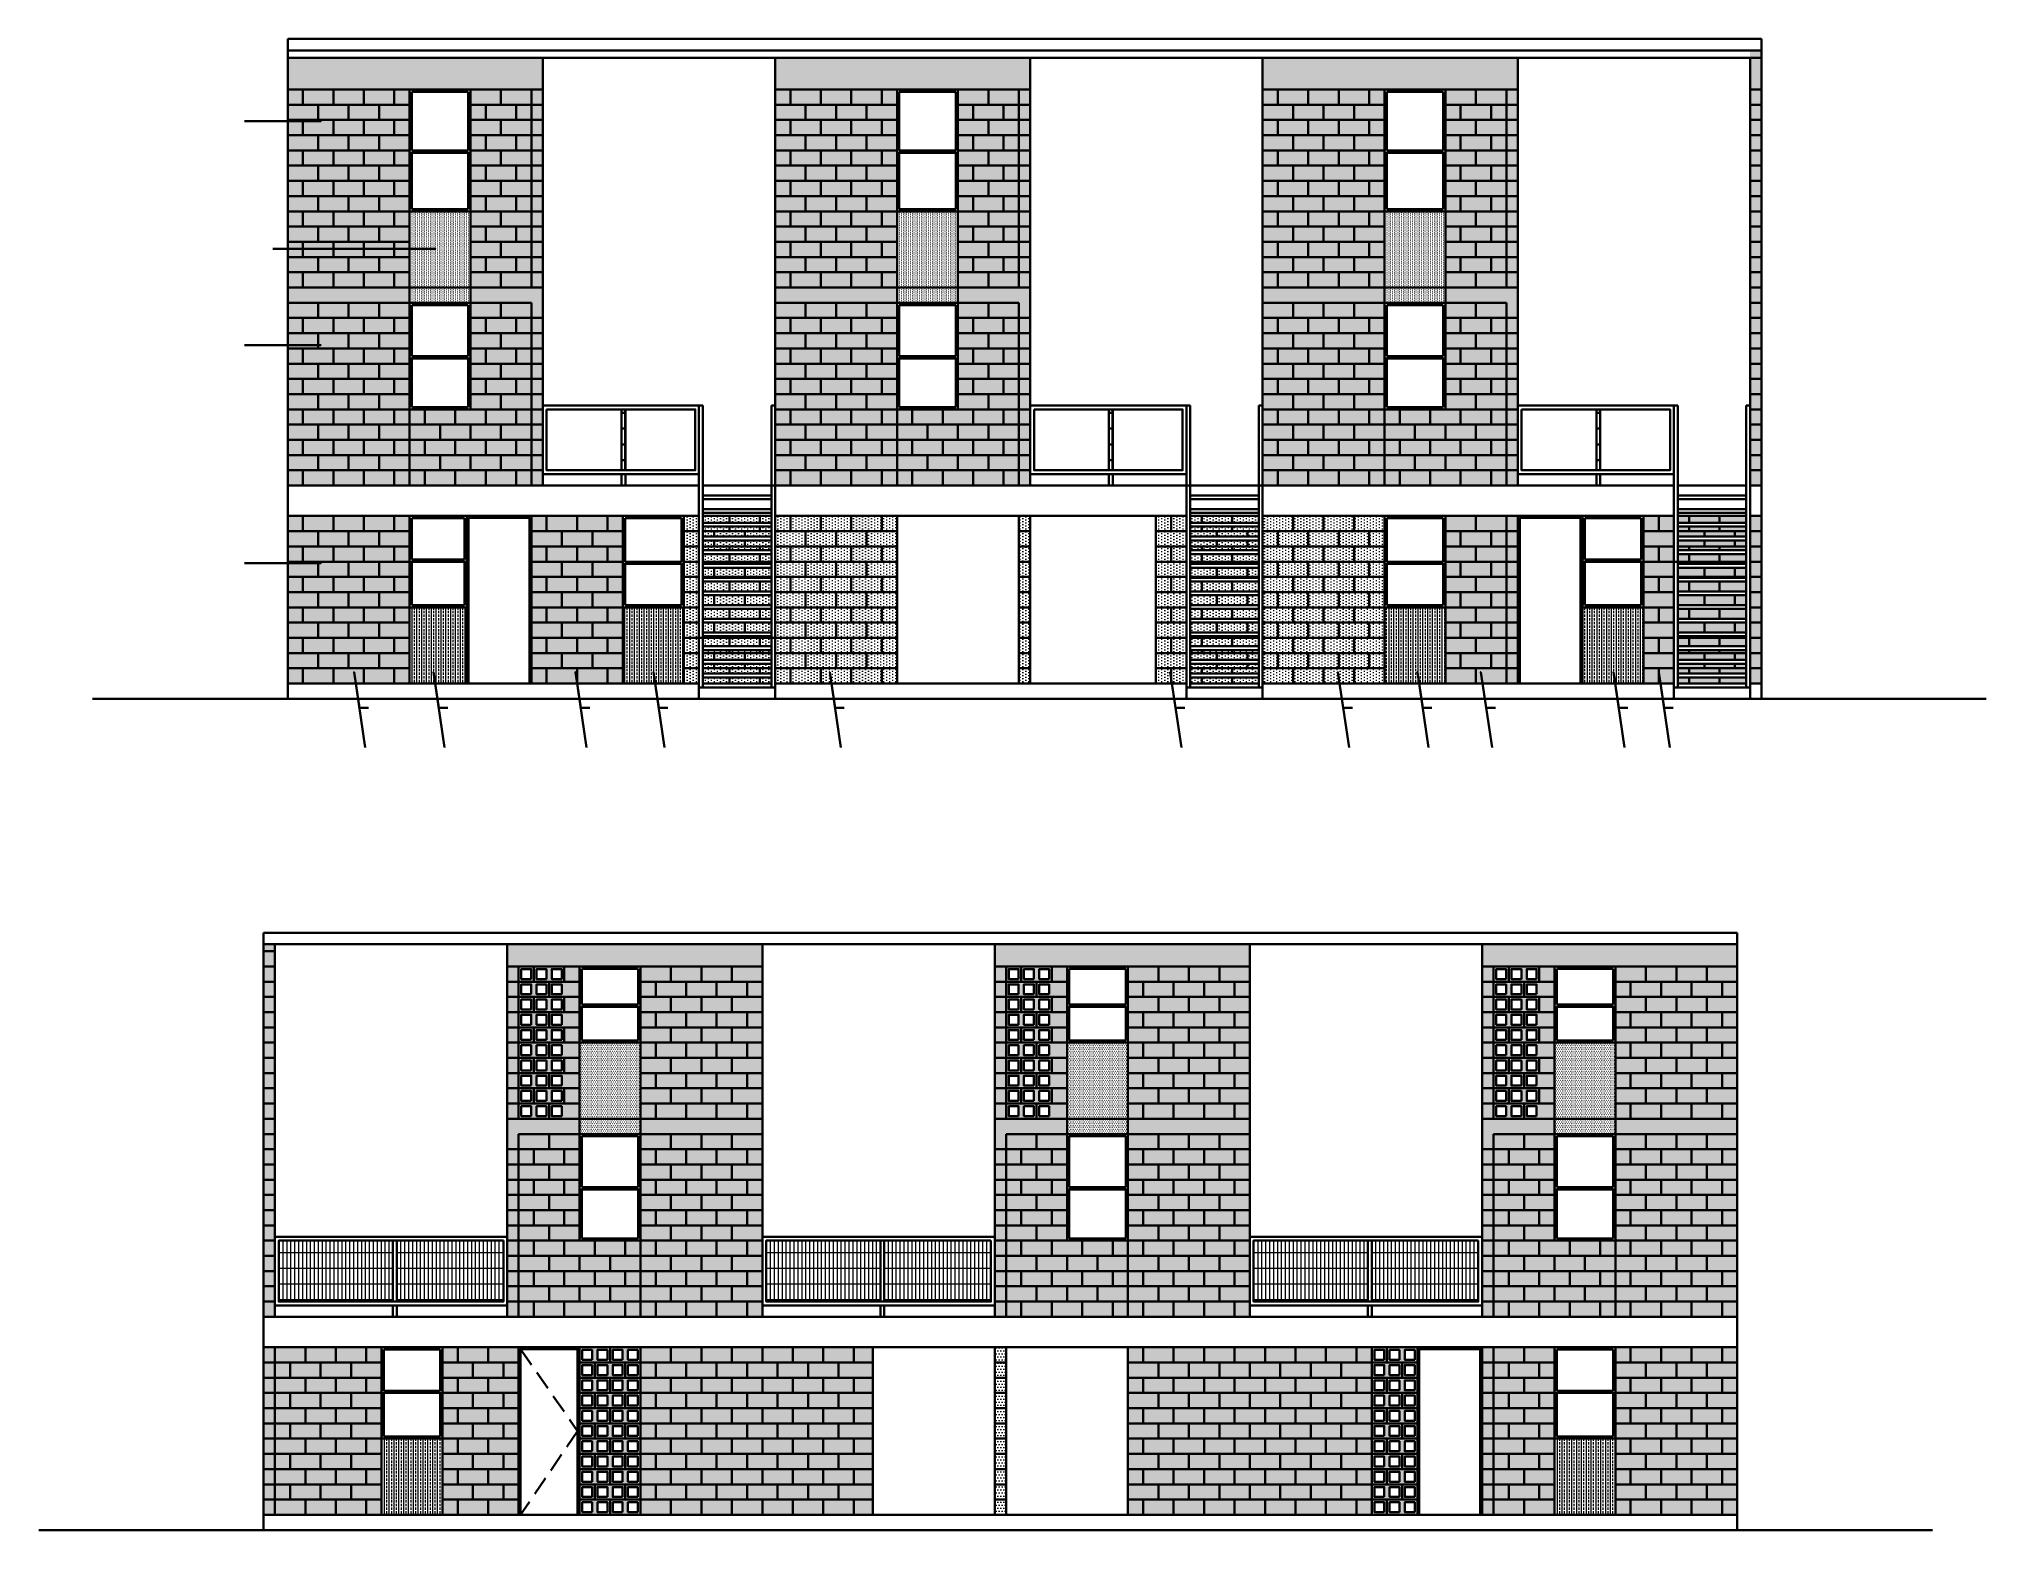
# Model space of a CAD drawing. Header units: inches. Extents: x 5.4 to 30.9, y 7.9 to 27.5.
import ezdxf

# ---------------------------------------------------------------- set-up
doc = ezdxf.new("R2010")
doc.units = ezdxf.units.IN
doc.header["$MEASUREMENT"] = 0
doc.linetypes.add('HIDDEN', pattern=[0.375, 0.25, -0.125])
for name, color, linetype, lineweight in [('A-ANNO-NOTE', 7, 'Continuous', 35), ('A-ELEV-MBE1', 7, 'Continuous', 35), ('A-ELEV-MBE2', 4, 'Continuous', 25), ('A-ELEV-PATT', 8, 'Continuous', 18), ('A-SECT-MCUT', 7, 'Continuous', 35)]:
    doc.layers.add(name, color=color, linetype=linetype, lineweight=lineweight)
doc.styles.add('E-ROMANS', font='romans.shx', dxfattribs={"width": 0.8})
doc.dimstyles.new('E-0200_TICK_12', dxfattribs={"dimscale": 0.001, "dimtxt": 240, "dimasz": 240, "dimexe": 120, "dimexo": 80, "dimgap": 120, "dimtad": 0, "dimzin": 0, "dimdsep": 46, "dimtxsty": 'E-ROMANS', "dimblk": 'OBLIQUE', "dimcen": 120, "dimclrd": 256, "dimclre": 256, "dimclrt": 256, "dimadec": 0, "dimazin": 0, "dimtfac": 1, "dimtmove": 1, "dimatfit": 3, "dimldrblk": 'OPEN90', "dimfxl": 1, "dimtfill": 1, "dimtolj": 1, "dimtzin": 0, "dimlwd": -1, "dimarcsym": 0})
pattern_1 = [(90, (52.17335, 305.994626), (-0.0396875, 0.01984375), [0, -0.0396875])]
pattern_2 = [(90, (52.17335, 305.994626), (-0.0635, 4e-18), []), (90, (52.1416, 305.994626), (-0.0635, 4e-18), [0.03175, -0.015875])]
pattern_3 = [(90, (-15.88108, -252.227514), (-0.05159375, 2e-17), []), (180, (-15.88108, -252.22751), (-8e-17, -0.206375), [])]
pattern_4 = [(90, (-22.28108, -252.227514), (-0.05159375, 2e-17), []), (180, (-22.28108, -252.22751), (-8e-17, -0.206375), [])]
pattern_5 = [(90, (-28.68108, -252.227514), (-0.05159375, 2e-17), []), (180, (-28.68108, -252.22751), (-8e-17, -0.206375), [])]
pattern_6 = [(360, (-15.88108, -252.227514), (0.01984375, 0.0396875), [0, -0.0396875])]

# ---------------------------------------------------------------- blocks, each defined once
blk = doc.blocks.new('_Oblique')
at = {"color": 0, "linetype": 'ByBlock', "lineweight": -2}
blk.add_line((-0.5, -0.5), (0.5, 0.5), dxfattribs=at)

msp = doc.modelspace()

# ---------------------------------------------------------------- hatches: boundary and pattern name
at = {"layer": 'A-ELEV-MBE1'}
h = msp.add_hatch(dxfattribs=at)
h.set_pattern_fill('GRATE', color=256, scale=0.065, angle=90, style=0)
h.set_pattern_definition([(90, (81.42234, 321.166734), (-0.05159375, 3e-18), []), (180, (81.42234, 321.16673), (-3e-17, -0.206375), [])])
h.paths.add_polyline_path([(12.03, 22.589), (12.03, 21.789), (13.063, 21.789), (13.063, 22.589)])
h.paths.add_polyline_path([(12.03, 22.589), (12.03, 21.789), (13.013, 21.789), (13.013, 22.589)], flags=17)
h = msp.add_hatch(dxfattribs=at)
h.set_pattern_fill('GRATE', color=256, scale=0.065, angle=90, style=0)
h.set_pattern_definition([(90, (87.82234, 321.166734), (-0.05159375, 3e-18), []), (180, (87.82234, 321.16673), (-3e-17, -0.206375), [])])
h.paths.add_polyline_path([(18.43, 22.589), (18.43, 21.789), (19.463, 21.789), (19.463, 22.589)])
h.paths.add_polyline_path([(18.43, 22.589), (18.43, 21.789), (19.413, 21.789), (19.413, 22.589)], flags=17)
h = msp.add_hatch(dxfattribs=at)
h.set_pattern_fill('GRATE', color=256, scale=0.065, angle=90, style=0)
h.set_pattern_definition([(90, (94.22234, 321.166734), (-0.05159375, 3e-18), []), (180, (94.22234, 321.16673), (-3e-17, -0.206375), [])])
h.paths.add_polyline_path([(24.83, 22.589), (24.83, 21.789), (25.863, 21.789), (25.863, 22.589)])
h.paths.add_polyline_path([(24.83, 22.589), (24.83, 21.789), (25.813, 21.789), (25.813, 22.589)], flags=17)
at = {"layer": 'A-ELEV-PATT'}
h = msp.add_hatch(dxfattribs=at)
h.set_pattern_fill('DOTS,_O', color=256, scale=0.025, angle=90)
h.set_pattern_definition(pattern_1)
h.paths.add_polyline_path([(11.98, 27.205), (8.63, 27.205), (8.63, 21.589), (11.98, 21.589)])
h.paths.add_polyline_path([(10.23, 26.789), (11.03, 26.789), (11.03, 22.589), (10.23, 22.589)], flags=16)
h = msp.add_hatch(dxfattribs=at)
h.set_pattern_fill('DOTS,_O', color=256, scale=0.025, angle=90)
h.set_pattern_definition([(90, (58.57335, 305.994626), (-0.0396875, 0.01984375), [0, -0.0396875])])
h.paths.add_polyline_path([(18.38, 27.205), (15.03, 27.205), (15.03, 21.589), (18.38, 21.589)])
h.paths.add_polyline_path([(16.63, 26.789), (17.43, 26.789), (17.43, 22.589), (16.63, 22.589)], flags=16)
h = msp.add_hatch(dxfattribs=at)
h.set_pattern_fill('DOTS,_O', color=256, scale=0.025, angle=90)
h.set_pattern_definition([(90, (64.97335, 305.994626), (-0.0396875, 0.01984375), [0, -0.0396875])])
h.paths.add_polyline_path([(24.78, 27.205), (21.43, 27.205), (21.43, 21.589), (24.78, 21.589)])
h.paths.add_polyline_path([(23.03, 26.789), (23.83, 26.789), (23.83, 22.589), (23.03, 22.589)], flags=16)
h = msp.add_hatch(dxfattribs=at)
h.set_pattern_fill('DOTS,_O', color=256, scale=0.025, angle=90)
h.set_pattern_definition(pattern_1)
h.paths.add_polyline_path([(27.98, 27.302), (27.83, 27.302), (27.83, 21.589), (27.98, 21.589)])
h = msp.add_hatch(dxfattribs=at)
h.set_pattern_fill('DOTS,_O', color=256, scale=0.015, angle=90)
h.set_pattern_definition([(90, (52.17335, 305.994626), (-0.0238125, 0.01190625), [0, -0.0238125])])
h.paths.add_polyline_path([(10.23, 23.989), (11.03, 23.989), (11.03, 25.189), (10.23, 25.189)])
h = msp.add_hatch(dxfattribs=at)
h.set_pattern_fill('DOTS,_O', color=256, scale=0.015, angle=90)
h.set_pattern_definition([(90, (58.57335, 305.994626), (-0.0238125, 0.01190625), [0, -0.0238125])])
h.paths.add_polyline_path([(16.63, 23.989), (17.43, 23.989), (17.43, 25.189), (16.63, 25.189)])
h = msp.add_hatch(dxfattribs=at)
h.set_pattern_fill('DOTS,_O', color=256, scale=0.015, angle=90)
h.set_pattern_definition([(90, (64.97335, 305.994626), (-0.0238125, 0.01190625), [0, -0.0238125])])
h.paths.add_polyline_path([(23.03, 23.989), (23.83, 23.989), (23.83, 25.189), (23.03, 25.189)])
h = msp.add_hatch(dxfattribs=at)
h.set_pattern_fill('DOTS,_O', color=256, scale=0.025, angle=90)
h.set_pattern_definition(pattern_1)
h.paths.add_polyline_path([(8.63, 18.989), (10.23, 18.989), (10.23, 21.189), (8.63, 21.189)])
h.paths.add_polyline_path([(11.83, 18.989), (13.03, 18.989), (13.03, 21.189), (13.026, 21.189), (11.83, 21.189)])
h = msp.add_hatch(dxfattribs=at)
h.set_pattern_fill('DOTS,_O', color=256, scale=0.025, angle=90)
h.set_pattern_definition(pattern_1)
h.paths.add_polyline_path([(14.03, 21.189), (13.83, 21.189), (13.83, 18.989), (14.03, 18.989)])
h.paths.add_polyline_path([(14.98, 21.189), (14.08, 21.189), (14.08, 21.099), (14.98, 21.099)])
h.paths.add_polyline_path([(14.98, 21.049), (14.08, 21.049), (14.08, 20.919), (14.98, 20.919)])
h.paths.add_polyline_path([(14.98, 20.869), (14.08, 20.869), (14.08, 20.739), (14.98, 20.739)])
h.paths.add_polyline_path([(14.98, 20.689), (14.08, 20.689), (14.08, 20.559), (14.98, 20.559)])
h.paths.add_polyline_path([(14.98, 20.509), (14.08, 20.509), (14.08, 20.379), (14.98, 20.379)])
h.paths.add_polyline_path([(14.98, 20.329), (14.08, 20.329), (14.08, 20.199), (14.98, 20.199)])
h.paths.add_polyline_path([(14.98, 20.149), (14.08, 20.149), (14.08, 20.019), (14.98, 20.019)])
h.paths.add_polyline_path([(14.98, 19.969), (14.08, 19.969), (14.08, 19.839), (14.98, 19.839)])
h.paths.add_polyline_path([(14.98, 19.789), (14.08, 19.789), (14.08, 19.659), (14.98, 19.659)])
h.paths.add_polyline_path([(14.98, 19.609), (14.08, 19.609), (14.08, 19.479), (14.98, 19.479)])
h.paths.add_polyline_path([(14.98, 19.429), (14.08, 19.429), (14.08, 19.299), (14.98, 19.299)])
h.paths.add_polyline_path([(14.98, 19.249), (14.08, 19.249), (14.08, 19.119), (14.98, 19.119)])
h.paths.add_polyline_path([(14.98, 19.069), (14.08, 19.069), (14.08, 18.989), (14.98, 18.989)])
h.paths.add_polyline_path([(16.63, 21.189), (15.03, 21.189), (15.03, 18.989), (16.63, 18.989)])
h = msp.add_hatch(dxfattribs=at)
h.set_pattern_fill('DOTS,_O', color=256, scale=0.025, angle=90)
h.set_pattern_definition(pattern_1)
h.paths.add_polyline_path([(18.38, 21.189), (18.23, 21.189), (18.23, 18.989), (18.38, 18.989)])
h = msp.add_hatch(dxfattribs=at)
h.set_pattern_fill('DOTS,_O', color=256, scale=0.025, angle=90)
h.set_pattern_definition(pattern_1)
h.paths.add_polyline_path([(20.43, 21.189), (20.03, 21.189), (20.03, 18.989), (20.43, 18.989)])
h.paths.add_polyline_path([(21.38, 21.189), (20.48, 21.189), (20.48, 21.099), (21.38, 21.099)])
h.paths.add_polyline_path([(21.38, 21.049), (20.48, 21.049), (20.48, 20.919), (21.38, 20.919)])
h.paths.add_polyline_path([(21.38, 20.869), (20.48, 20.869), (20.48, 20.739), (21.38, 20.739)])
h.paths.add_polyline_path([(21.38, 20.689), (20.48, 20.689), (20.48, 20.559), (21.38, 20.559)])
h.paths.add_polyline_path([(21.38, 20.509), (20.48, 20.509), (20.48, 20.379), (21.38, 20.379)])
h.paths.add_polyline_path([(21.38, 20.329), (20.48, 20.329), (20.48, 20.199), (21.38, 20.199)])
h.paths.add_polyline_path([(21.38, 20.149), (20.48, 20.149), (20.48, 20.019), (21.38, 20.019)])
h.paths.add_polyline_path([(21.38, 19.969), (20.48, 19.969), (20.48, 19.839), (21.38, 19.839)])
h.paths.add_polyline_path([(21.38, 19.789), (20.48, 19.789), (20.48, 19.659), (21.38, 19.659)])
h.paths.add_polyline_path([(21.38, 19.609), (20.48, 19.609), (20.48, 19.479), (21.38, 19.479)])
h.paths.add_polyline_path([(21.38, 19.429), (20.48, 19.429), (20.48, 19.299), (21.38, 19.299)])
h.paths.add_polyline_path([(21.38, 19.249), (20.48, 19.249), (20.48, 19.119), (21.38, 19.119)])
h.paths.add_polyline_path([(21.38, 19.069), (20.48, 19.069), (20.48, 18.989), (21.38, 18.989)])
h.paths.add_polyline_path([(23.03, 21.189), (21.43, 21.189), (21.43, 18.989), (23.03, 18.989)])
h = msp.add_hatch(dxfattribs=at)
h.set_pattern_fill('DOTS,_O', color=256, scale=0.025, angle=90)
h.set_pattern_definition(pattern_1)
h.paths.add_polyline_path([(24.78, 21.189), (23.83, 21.189), (23.83, 19.989), (23.83, 18.989), (24.78, 18.989)])
h.paths.add_polyline_path([(26.83, 21.189), (26.43, 21.189), (26.43, 18.989), (26.83, 18.989)])
h.paths.add_polyline_path([(27.78, 21.189), (26.88, 21.189), (26.88, 21.099), (27.78, 21.099)])
h.paths.add_polyline_path([(27.78, 21.049), (26.88, 21.049), (26.88, 20.919), (27.78, 20.919)])
h.paths.add_polyline_path([(27.78, 20.869), (26.88, 20.869), (26.88, 20.739), (27.78, 20.739)])
h.paths.add_polyline_path([(27.78, 20.689), (26.88, 20.689), (26.88, 20.559), (27.78, 20.559)])
h.paths.add_polyline_path([(27.78, 20.509), (26.88, 20.509), (26.88, 20.379), (27.78, 20.379)])
h.paths.add_polyline_path([(27.78, 20.329), (26.88, 20.329), (26.88, 20.199), (27.78, 20.199)])
h.paths.add_polyline_path([(27.78, 20.149), (26.88, 20.149), (26.88, 20.019), (27.78, 20.019)])
h.paths.add_polyline_path([(27.78, 19.969), (26.88, 19.969), (26.88, 19.839), (27.78, 19.839)])
h.paths.add_polyline_path([(27.78, 19.789), (26.88, 19.789), (26.88, 19.659), (27.78, 19.659)])
h.paths.add_polyline_path([(27.78, 19.609), (26.88, 19.609), (26.88, 19.479), (27.78, 19.479)])
h.paths.add_polyline_path([(27.78, 19.429), (26.88, 19.429), (26.88, 19.299), (27.78, 19.299)])
h.paths.add_polyline_path([(27.78, 19.249), (26.88, 19.249), (26.88, 19.119), (27.78, 19.119)])
h.paths.add_polyline_path([(27.78, 19.069), (26.88, 19.069), (26.88, 18.989), (27.78, 18.989)])
h.paths.add_polyline_path([(27.98, 21.189), (27.83, 21.189), (27.83, 18.989), (27.98, 18.989)])
h = msp.add_hatch(dxfattribs=at)
h.set_pattern_fill('BRASS,_O', color=256, scale=0.01, angle=90)
h.set_pattern_definition(pattern_2)
h.paths.add_polyline_path([(10.98, 19.989), (10.23, 19.989), (10.23, 18.989), (10.98, 18.989)])
h = msp.add_hatch(dxfattribs=at)
h.set_pattern_fill('BRASS,_O', color=256, scale=0.01, angle=90)
h.set_pattern_definition(pattern_2)
h.paths.add_polyline_path([(13.83, 19.989), (13.03, 19.989), (13.03, 18.989), (13.83, 18.989)])
h = msp.add_hatch(dxfattribs=at)
h.set_pattern_fill('BRASS,_O', color=256, scale=0.01, angle=90)
h.set_pattern_definition(pattern_2)
h.paths.add_polyline_path([(23.83, 19.989), (23.03, 19.989), (23.03, 18.989), (23.83, 18.989)])
h.paths.add_polyline_path([(26.43, 19.989), (25.63, 19.989), (25.63, 18.989), (26.43, 18.989)])
h = msp.add_hatch(dxfattribs=at)
h.set_pattern_fill('DOTS', color=256, scale=0.025, angle=180, style=0)
h.set_pattern_definition(pattern_6)
h.paths.add_polyline_path([(8.462, 15.274), (8.312, 15.274), (8.312, 10.674), (8.462, 10.674)])
h.paths.add_polyline_path([(8.462, 15.565), (8.312, 15.565), (8.312, 15.274), (8.462, 15.274)])
h = msp.add_hatch(dxfattribs=at)
h.set_pattern_fill('DOTS', color=256, scale=0.025, angle=180, style=0)
h.set_pattern_definition(pattern_6)
h.paths.add_polyline_path([(14.862, 15.565), (11.512, 15.565), (11.512, 10.674), (14.862, 10.674)])
h.paths.add_polyline_path([(13.262, 11.674), (12.462, 11.674), (12.462, 15.274), (13.262, 15.274)], flags=16)
h.paths.add_polyline_path([(12.227, 13.509), (12.097, 13.509), (12.097, 13.639), (12.227, 13.639)], flags=16)
h.paths.add_polyline_path([(12.227, 13.439), (12.227, 13.309), (12.097, 13.309), (12.097, 13.439)], flags=16)
h.paths.add_polyline_path([(12.227, 13.709), (12.097, 13.709), (12.097, 13.839), (12.227, 13.839)], flags=16)
h.paths.add_polyline_path([(12.227, 13.909), (12.097, 13.909), (12.097, 14.039), (12.227, 14.039)], flags=16)
h.paths.add_polyline_path([(12.227, 14.109), (12.097, 14.109), (12.097, 14.239), (12.227, 14.239)], flags=16)
h.paths.add_polyline_path([(12.227, 14.309), (12.097, 14.309), (12.097, 14.439), (12.227, 14.439)], flags=16)
h.paths.add_polyline_path([(12.027, 13.509), (11.897, 13.509), (11.897, 13.639), (12.027, 13.639)], flags=16)
h.paths.add_polyline_path([(12.027, 13.439), (12.027, 13.309), (11.897, 13.309), (11.897, 13.439)], flags=16)
h.paths.add_polyline_path([(12.027, 13.709), (11.897, 13.709), (11.897, 13.839), (12.027, 13.839)], flags=16)
h.paths.add_polyline_path([(12.027, 13.909), (11.897, 13.909), (11.897, 14.039), (12.027, 14.039)], flags=16)
h.paths.add_polyline_path([(12.227, 14.509), (12.097, 14.509), (12.097, 14.639), (12.227, 14.639)], flags=16)
h.paths.add_polyline_path([(12.027, 14.109), (11.897, 14.109), (11.897, 14.239), (12.027, 14.239)], flags=16)
h.paths.add_polyline_path([(12.027, 14.309), (11.897, 14.309), (11.897, 14.439), (12.027, 14.439)], flags=16)
h.paths.add_polyline_path([(12.227, 14.709), (12.097, 14.709), (12.097, 14.839), (12.227, 14.839)], flags=16)
h.paths.add_polyline_path([(11.827, 13.509), (11.697, 13.509), (11.697, 13.639), (11.827, 13.639)], flags=16)
h.paths.add_polyline_path([(11.827, 13.439), (11.827, 13.309), (11.697, 13.309), (11.697, 13.439)], flags=16)
h.paths.add_polyline_path([(11.827, 13.709), (11.697, 13.709), (11.697, 13.839), (11.827, 13.839)], flags=16)
h.paths.add_polyline_path([(12.027, 14.509), (11.897, 14.509), (11.897, 14.639), (12.027, 14.639)], flags=16)
h.paths.add_polyline_path([(11.827, 13.909), (11.697, 13.909), (11.697, 14.039), (11.827, 14.039)], flags=16)
h.paths.add_polyline_path([(12.227, 14.909), (12.097, 14.909), (12.097, 15.039), (12.227, 15.039)], flags=16)
h.paths.add_polyline_path([(11.827, 14.109), (11.697, 14.109), (11.697, 14.239), (11.827, 14.239)], flags=16)
h.paths.add_polyline_path([(12.027, 14.709), (11.897, 14.709), (11.897, 14.839), (12.027, 14.839)], flags=16)
h.paths.add_polyline_path([(11.827, 14.309), (11.697, 14.309), (11.697, 14.439), (11.827, 14.439)], flags=16)
h.paths.add_polyline_path([(12.227, 15.109), (12.097, 15.109), (12.097, 15.239), (12.227, 15.239)], flags=16)
h.paths.add_polyline_path([(11.827, 14.509), (11.697, 14.509), (11.697, 14.639), (11.827, 14.639)], flags=16)
h.paths.add_polyline_path([(12.027, 14.909), (11.897, 14.909), (11.897, 15.039), (12.027, 15.039)], flags=16)
h.paths.add_polyline_path([(11.827, 14.709), (11.697, 14.709), (11.697, 14.839), (11.827, 14.839)], flags=16)
h.paths.add_polyline_path([(12.027, 15.109), (11.897, 15.109), (11.897, 15.239), (12.027, 15.239)], flags=16)
h.paths.add_polyline_path([(11.827, 14.909), (11.697, 14.909), (11.697, 15.039), (11.827, 15.039)], flags=16)
h.paths.add_polyline_path([(11.827, 15.109), (11.697, 15.109), (11.697, 15.239), (11.827, 15.239)], flags=16)
h = msp.add_hatch(dxfattribs=at)
h.set_pattern_fill('DOTS', color=256, scale=0.025, angle=180, style=0)
h.set_pattern_definition([(360, (-9.48108, -252.227514), (0.01984375, 0.0396875), [0, -0.0396875])])
h.paths.add_polyline_path([(21.262, 15.565), (17.912, 15.565), (17.912, 10.674), (21.262, 10.674)])
h.paths.add_polyline_path([(19.662, 11.674), (18.862, 11.674), (18.862, 15.274), (19.662, 15.274)], flags=16)
h.paths.add_polyline_path([(18.627, 13.509), (18.497, 13.509), (18.497, 13.639), (18.627, 13.639)], flags=16)
h.paths.add_polyline_path([(18.627, 13.439), (18.627, 13.309), (18.497, 13.309), (18.497, 13.439)], flags=16)
h.paths.add_polyline_path([(18.627, 13.709), (18.497, 13.709), (18.497, 13.839), (18.627, 13.839)], flags=16)
h.paths.add_polyline_path([(18.627, 13.909), (18.497, 13.909), (18.497, 14.039), (18.627, 14.039)], flags=16)
h.paths.add_polyline_path([(18.627, 14.109), (18.497, 14.109), (18.497, 14.239), (18.627, 14.239)], flags=16)
h.paths.add_polyline_path([(18.627, 14.309), (18.497, 14.309), (18.497, 14.439), (18.627, 14.439)], flags=16)
h.paths.add_polyline_path([(18.427, 13.509), (18.297, 13.509), (18.297, 13.639), (18.427, 13.639)], flags=16)
h.paths.add_polyline_path([(18.427, 13.439), (18.427, 13.309), (18.297, 13.309), (18.297, 13.439)], flags=16)
h.paths.add_polyline_path([(18.427, 13.709), (18.297, 13.709), (18.297, 13.839), (18.427, 13.839)], flags=16)
h.paths.add_polyline_path([(18.427, 13.909), (18.297, 13.909), (18.297, 14.039), (18.427, 14.039)], flags=16)
h.paths.add_polyline_path([(18.627, 14.509), (18.497, 14.509), (18.497, 14.639), (18.627, 14.639)], flags=16)
h.paths.add_polyline_path([(18.427, 14.109), (18.297, 14.109), (18.297, 14.239), (18.427, 14.239)], flags=16)
h.paths.add_polyline_path([(18.427, 14.309), (18.297, 14.309), (18.297, 14.439), (18.427, 14.439)], flags=16)
h.paths.add_polyline_path([(18.627, 14.709), (18.497, 14.709), (18.497, 14.839), (18.627, 14.839)], flags=16)
h.paths.add_polyline_path([(18.227, 13.509), (18.097, 13.509), (18.097, 13.639), (18.227, 13.639)], flags=16)
h.paths.add_polyline_path([(18.227, 13.439), (18.227, 13.309), (18.097, 13.309), (18.097, 13.439)], flags=16)
h.paths.add_polyline_path([(18.227, 13.709), (18.097, 13.709), (18.097, 13.839), (18.227, 13.839)], flags=16)
h.paths.add_polyline_path([(18.427, 14.509), (18.297, 14.509), (18.297, 14.639), (18.427, 14.639)], flags=16)
h.paths.add_polyline_path([(18.227, 13.909), (18.097, 13.909), (18.097, 14.039), (18.227, 14.039)], flags=16)
h.paths.add_polyline_path([(18.627, 14.909), (18.497, 14.909), (18.497, 15.039), (18.627, 15.039)], flags=16)
h.paths.add_polyline_path([(18.227, 14.109), (18.097, 14.109), (18.097, 14.239), (18.227, 14.239)], flags=16)
h.paths.add_polyline_path([(18.427, 14.709), (18.297, 14.709), (18.297, 14.839), (18.427, 14.839)], flags=16)
h.paths.add_polyline_path([(18.227, 14.309), (18.097, 14.309), (18.097, 14.439), (18.227, 14.439)], flags=16)
h.paths.add_polyline_path([(18.627, 15.109), (18.497, 15.109), (18.497, 15.239), (18.627, 15.239)], flags=16)
h.paths.add_polyline_path([(18.227, 14.509), (18.097, 14.509), (18.097, 14.639), (18.227, 14.639)], flags=16)
h.paths.add_polyline_path([(18.427, 14.909), (18.297, 14.909), (18.297, 15.039), (18.427, 15.039)], flags=16)
h.paths.add_polyline_path([(18.227, 14.709), (18.097, 14.709), (18.097, 14.839), (18.227, 14.839)], flags=16)
h.paths.add_polyline_path([(18.427, 15.109), (18.297, 15.109), (18.297, 15.239), (18.427, 15.239)], flags=16)
h.paths.add_polyline_path([(18.227, 14.909), (18.097, 14.909), (18.097, 15.039), (18.227, 15.039)], flags=16)
h.paths.add_polyline_path([(18.227, 15.109), (18.097, 15.109), (18.097, 15.239), (18.227, 15.239)], flags=16)
h = msp.add_hatch(dxfattribs=at)
h.set_pattern_fill('DOTS', color=256, scale=0.025, angle=180, style=0)
h.set_pattern_definition([(360, (-3.08108, -252.227514), (0.01984375, 0.0396875), [0, -0.0396875])])
h.paths.add_polyline_path([(27.662, 15.565), (24.312, 15.565), (24.312, 10.674), (27.662, 10.674)])
h.paths.add_polyline_path([(26.062, 11.674), (25.262, 11.674), (25.262, 15.274), (26.062, 15.274)], flags=16)
h.paths.add_polyline_path([(25.027, 13.509), (24.897, 13.509), (24.897, 13.639), (25.027, 13.639)], flags=16)
h.paths.add_polyline_path([(25.027, 13.439), (25.027, 13.309), (24.897, 13.309), (24.897, 13.439)], flags=16)
h.paths.add_polyline_path([(25.027, 13.709), (24.897, 13.709), (24.897, 13.839), (25.027, 13.839)], flags=16)
h.paths.add_polyline_path([(25.027, 13.909), (24.897, 13.909), (24.897, 14.039), (25.027, 14.039)], flags=16)
h.paths.add_polyline_path([(25.027, 14.109), (24.897, 14.109), (24.897, 14.239), (25.027, 14.239)], flags=16)
h.paths.add_polyline_path([(25.027, 14.309), (24.897, 14.309), (24.897, 14.439), (25.027, 14.439)], flags=16)
h.paths.add_polyline_path([(24.827, 13.509), (24.697, 13.509), (24.697, 13.639), (24.827, 13.639)], flags=16)
h.paths.add_polyline_path([(24.827, 13.439), (24.827, 13.309), (24.697, 13.309), (24.697, 13.439)], flags=16)
h.paths.add_polyline_path([(24.827, 13.709), (24.697, 13.709), (24.697, 13.839), (24.827, 13.839)], flags=16)
h.paths.add_polyline_path([(24.827, 13.909), (24.697, 13.909), (24.697, 14.039), (24.827, 14.039)], flags=16)
h.paths.add_polyline_path([(25.027, 14.509), (24.897, 14.509), (24.897, 14.639), (25.027, 14.639)], flags=16)
h.paths.add_polyline_path([(24.827, 14.109), (24.697, 14.109), (24.697, 14.239), (24.827, 14.239)], flags=16)
h.paths.add_polyline_path([(24.827, 14.309), (24.697, 14.309), (24.697, 14.439), (24.827, 14.439)], flags=16)
h.paths.add_polyline_path([(25.027, 14.709), (24.897, 14.709), (24.897, 14.839), (25.027, 14.839)], flags=16)
h.paths.add_polyline_path([(24.627, 13.509), (24.497, 13.509), (24.497, 13.639), (24.627, 13.639)], flags=16)
h.paths.add_polyline_path([(24.627, 13.439), (24.627, 13.309), (24.497, 13.309), (24.497, 13.439)], flags=16)
h.paths.add_polyline_path([(24.627, 13.709), (24.497, 13.709), (24.497, 13.839), (24.627, 13.839)], flags=16)
h.paths.add_polyline_path([(24.827, 14.509), (24.697, 14.509), (24.697, 14.639), (24.827, 14.639)], flags=16)
h.paths.add_polyline_path([(24.627, 13.909), (24.497, 13.909), (24.497, 14.039), (24.627, 14.039)], flags=16)
h.paths.add_polyline_path([(25.027, 14.909), (24.897, 14.909), (24.897, 15.039), (25.027, 15.039)], flags=16)
h.paths.add_polyline_path([(24.627, 14.109), (24.497, 14.109), (24.497, 14.239), (24.627, 14.239)], flags=16)
h.paths.add_polyline_path([(24.827, 14.709), (24.697, 14.709), (24.697, 14.839), (24.827, 14.839)], flags=16)
h.paths.add_polyline_path([(24.627, 14.309), (24.497, 14.309), (24.497, 14.439), (24.627, 14.439)], flags=16)
h.paths.add_polyline_path([(25.027, 15.109), (24.897, 15.109), (24.897, 15.239), (25.027, 15.239)], flags=16)
h.paths.add_polyline_path([(24.627, 14.509), (24.497, 14.509), (24.497, 14.639), (24.627, 14.639)], flags=16)
h.paths.add_polyline_path([(24.827, 14.909), (24.697, 14.909), (24.697, 15.039), (24.827, 15.039)], flags=16)
h.paths.add_polyline_path([(24.627, 14.709), (24.497, 14.709), (24.497, 14.839), (24.627, 14.839)], flags=16)
h.paths.add_polyline_path([(24.827, 15.109), (24.697, 15.109), (24.697, 15.239), (24.827, 15.239)], flags=16)
h.paths.add_polyline_path([(24.627, 14.909), (24.497, 14.909), (24.497, 15.039), (24.627, 15.039)], flags=16)
h.paths.add_polyline_path([(24.627, 15.109), (24.497, 15.109), (24.497, 15.239), (24.627, 15.239)], flags=16)
h = msp.add_hatch(dxfattribs=at)
h.set_pattern_fill('DOTS', color=256, scale=0.015, angle=180, style=0)
h.set_pattern_definition([(360, (-15.88108, -252.227514), (0.01190625, 0.0238125), [0, -0.0238125])])
h.paths.add_polyline_path([(13.262, 14.274), (12.462, 14.274), (12.462, 13.074), (13.262, 13.074)])
h = msp.add_hatch(dxfattribs=at)
h.set_pattern_fill('DOTS', color=256, scale=0.015, angle=180, style=0)
h.set_pattern_definition([(360, (-9.48108, -252.227514), (0.01190625, 0.0238125), [0, -0.0238125])])
h.paths.add_polyline_path([(19.662, 14.274), (18.862, 14.274), (18.862, 13.074), (19.662, 13.074)])
h = msp.add_hatch(dxfattribs=at)
h.set_pattern_fill('DOTS', color=256, scale=0.015, angle=180, style=0)
h.set_pattern_definition([(360, (-3.08108, -252.227514), (0.01190625, 0.0238125), [0, -0.0238125])])
h.paths.add_polyline_path([(26.062, 14.274), (25.262, 14.274), (25.262, 13.074), (26.062, 13.074)])
h = msp.add_hatch(dxfattribs=at)
h.set_pattern_fill('GRATE', color=256, scale=0.065, angle=270, style=0)
h.set_pattern_definition(pattern_5)
h.paths.add_polyline_path([(8.512, 10.874), (10.012, 10.874), (10.012, 11.674), (8.512, 11.674)])
h = msp.add_hatch(dxfattribs=at)
h.set_pattern_fill('GRATE', color=256, scale=0.065, angle=270, style=0)
h.set_pattern_definition(pattern_5)
h.paths.add_polyline_path([(11.462, 11.674), (10.062, 11.674), (10.062, 10.874), (11.462, 10.874)])
h = msp.add_hatch(dxfattribs=at)
h.set_pattern_fill('GRATE', color=256, scale=0.065, angle=270, style=0)
h.set_pattern_definition(pattern_4)
h.paths.add_polyline_path([(14.912, 10.874), (16.412, 10.874), (16.412, 11.674), (14.912, 11.674)])
h = msp.add_hatch(dxfattribs=at)
h.set_pattern_fill('GRATE', color=256, scale=0.065, angle=270, style=0)
h.set_pattern_definition(pattern_4)
h.paths.add_polyline_path([(17.862, 11.674), (16.462, 11.674), (16.462, 10.874), (17.862, 10.874)])
h = msp.add_hatch(dxfattribs=at)
h.set_pattern_fill('GRATE', color=256, scale=0.065, angle=270, style=0)
h.set_pattern_definition(pattern_3)
h.paths.add_polyline_path([(21.312, 10.874), (22.812, 10.874), (22.812, 11.674), (21.312, 11.674)])
h = msp.add_hatch(dxfattribs=at)
h.set_pattern_fill('GRATE', color=256, scale=0.065, angle=270, style=0)
h.set_pattern_definition(pattern_3)
h.paths.add_polyline_path([(24.262, 11.674), (22.862, 11.674), (22.862, 10.874), (24.262, 10.874)])
h = msp.add_hatch(dxfattribs=at)
h.set_pattern_fill('DOTS', color=256, scale=0.025, angle=180, style=0)
h.set_pattern_definition(pattern_6)
h.paths.add_polyline_path([(9.862, 10.274), (8.312, 10.274), (8.312, 8.074), (9.862, 8.074)])
h.paths.add_polyline_path([(11.662, 10.274), (10.662, 10.274), (10.662, 8.074), (11.662, 8.074)])
h = msp.add_hatch(dxfattribs=at)
h.set_pattern_fill('DOTS', color=256, scale=0.025, angle=180, style=0)
h.set_pattern_definition(pattern_6)
h.paths.add_polyline_path([(12.462, 10.274), (12.462, 8.074), (16.312, 8.074), (16.312, 10.274)])
h.paths.add_polyline_path([(13.227, 9.639), (13.227, 9.509), (13.097, 9.509), (13.097, 9.639)], flags=16)
h.paths.add_polyline_path([(13.227, 9.709), (13.097, 9.709), (13.097, 9.839), (13.227, 9.839)], flags=16)
h.paths.add_polyline_path([(13.227, 9.439), (13.227, 9.309), (13.097, 9.309), (13.097, 9.439)], flags=16)
h.paths.add_polyline_path([(13.227, 9.909), (13.097, 9.909), (13.097, 10.039), (13.227, 10.039)], flags=16)
h.paths.add_polyline_path([(13.227, 9.239), (13.227, 9.109), (13.097, 9.109), (13.097, 9.239)], flags=16)
h.paths.add_polyline_path([(13.227, 10.109), (13.097, 10.109), (13.097, 10.239), (13.227, 10.239)], flags=16)
h.paths.add_polyline_path([(13.027, 9.639), (13.027, 9.509), (12.897, 9.509), (12.897, 9.639)], flags=16)
h.paths.add_polyline_path([(13.027, 9.709), (12.897, 9.709), (12.897, 9.839), (13.027, 9.839)], flags=16)
h.paths.add_polyline_path([(13.027, 9.439), (13.027, 9.309), (12.897, 9.309), (12.897, 9.439)], flags=16)
h.paths.add_polyline_path([(13.227, 9.039), (13.227, 8.909), (13.097, 8.909), (13.097, 9.039)], flags=16)
h.paths.add_polyline_path([(13.027, 9.909), (12.897, 9.909), (12.897, 10.039), (13.027, 10.039)], flags=16)
h.paths.add_polyline_path([(13.027, 9.239), (13.027, 9.109), (12.897, 9.109), (12.897, 9.239)], flags=16)
h.paths.add_polyline_path([(13.027, 10.109), (12.897, 10.109), (12.897, 10.239), (13.027, 10.239)], flags=16)
h.paths.add_polyline_path([(13.227, 8.839), (13.227, 8.709), (13.097, 8.709), (13.097, 8.839)], flags=16)
h.paths.add_polyline_path([(13.027, 9.039), (13.027, 8.909), (12.897, 8.909), (12.897, 9.039)], flags=16)
h.paths.add_polyline_path([(12.827, 9.639), (12.827, 9.509), (12.697, 9.509), (12.697, 9.639)], flags=16)
h.paths.add_polyline_path([(12.827, 9.709), (12.697, 9.709), (12.697, 9.839), (12.827, 9.839)], flags=16)
h.paths.add_polyline_path([(12.827, 9.439), (12.827, 9.309), (12.697, 9.309), (12.697, 9.439)], flags=16)
h.paths.add_polyline_path([(12.827, 9.909), (12.697, 9.909), (12.697, 10.039), (12.827, 10.039)], flags=16)
h.paths.add_polyline_path([(12.827, 9.239), (12.827, 9.109), (12.697, 9.109), (12.697, 9.239)], flags=16)
h.paths.add_polyline_path([(12.827, 10.109), (12.697, 10.109), (12.697, 10.239), (12.827, 10.239)], flags=16)
h.paths.add_polyline_path([(13.027, 8.839), (13.027, 8.709), (12.897, 8.709), (12.897, 8.839)], flags=16)
h.paths.add_polyline_path([(13.227, 8.639), (13.227, 8.509), (13.097, 8.509), (13.097, 8.639)], flags=16)
h.paths.add_polyline_path([(12.827, 9.039), (12.827, 8.909), (12.697, 8.909), (12.697, 9.039)], flags=16)
h.paths.add_polyline_path([(12.627, 9.639), (12.627, 9.509), (12.497, 9.509), (12.497, 9.639)], flags=16)
h.paths.add_polyline_path([(12.627, 9.709), (12.497, 9.709), (12.497, 9.839), (12.627, 9.839)], flags=16)
h.paths.add_polyline_path([(12.627, 9.439), (12.627, 9.309), (12.497, 9.309), (12.497, 9.439)], flags=16)
h.paths.add_polyline_path([(12.627, 9.909), (12.497, 9.909), (12.497, 10.039), (12.627, 10.039)], flags=16)
h.paths.add_polyline_path([(13.027, 8.639), (13.027, 8.509), (12.897, 8.509), (12.897, 8.639)], flags=16)
h.paths.add_polyline_path([(12.627, 9.239), (12.627, 9.109), (12.497, 9.109), (12.497, 9.239)], flags=16)
h.paths.add_polyline_path([(12.827, 8.839), (12.827, 8.709), (12.697, 8.709), (12.697, 8.839)], flags=16)
h.paths.add_polyline_path([(12.627, 10.109), (12.497, 10.109), (12.497, 10.239), (12.627, 10.239)], flags=16)
h.paths.add_polyline_path([(13.227, 8.439), (13.227, 8.309), (13.097, 8.309), (13.097, 8.439)], flags=16)
h.paths.add_polyline_path([(12.627, 9.039), (12.627, 8.909), (12.497, 8.909), (12.497, 9.039)], flags=16)
h.paths.add_polyline_path([(12.827, 8.639), (12.827, 8.509), (12.697, 8.509), (12.697, 8.639)], flags=16)
h.paths.add_polyline_path([(13.027, 8.439), (13.027, 8.309), (12.897, 8.309), (12.897, 8.439)], flags=16)
h.paths.add_polyline_path([(12.627, 8.839), (12.627, 8.709), (12.497, 8.709), (12.497, 8.839)], flags=16)
h.paths.add_polyline_path([(13.227, 8.239), (13.227, 8.109), (13.097, 8.109), (13.097, 8.239)], flags=16)
h.paths.add_polyline_path([(12.827, 8.439), (12.827, 8.309), (12.697, 8.309), (12.697, 8.439)], flags=16)
h.paths.add_polyline_path([(12.627, 8.639), (12.627, 8.509), (12.497, 8.509), (12.497, 8.639)], flags=16)
h.paths.add_polyline_path([(13.027, 8.239), (13.027, 8.109), (12.897, 8.109), (12.897, 8.239)], flags=16)
h.paths.add_polyline_path([(12.627, 8.439), (12.627, 8.309), (12.497, 8.309), (12.497, 8.439)], flags=16)
h.paths.add_polyline_path([(12.827, 8.239), (12.827, 8.109), (12.697, 8.109), (12.697, 8.239)], flags=16)
h.paths.add_polyline_path([(12.627, 8.239), (12.627, 8.109), (12.497, 8.109), (12.497, 8.239)], flags=16)
h = msp.add_hatch(dxfattribs=at)
h.set_pattern_fill('DOTS', color=256, scale=0.025, angle=180, style=0)
h.set_pattern_definition(pattern_6)
h.paths.add_polyline_path([(18.062, 10.274), (17.912, 10.274), (17.912, 8.074), (18.062, 8.074)])
h = msp.add_hatch(dxfattribs=at)
h.set_pattern_fill('DOTS', color=256, scale=0.025, angle=180, style=0)
h.set_pattern_definition(pattern_6)
h.paths.add_polyline_path([(21.262, 10.274), (19.662, 10.274), (19.662, 8.074), (21.262, 8.074), (23.462, 8.074), (23.462, 10.274)])
h.paths.add_polyline_path([(22.897, 9.309), (22.897, 9.439), (23.027, 9.439), (23.027, 9.309)], flags=16)
h.paths.add_polyline_path([(22.897, 9.239), (23.027, 9.239), (23.027, 9.109), (22.897, 9.109)], flags=16)
h.paths.add_polyline_path([(22.897, 9.509), (22.897, 9.639), (23.027, 9.639), (23.027, 9.509)], flags=16)
h.paths.add_polyline_path([(22.897, 9.039), (23.027, 9.039), (23.027, 8.909), (22.897, 8.909)], flags=16)
h.paths.add_polyline_path([(22.897, 9.709), (22.897, 9.839), (23.027, 9.839), (23.027, 9.709)], flags=16)
h.paths.add_polyline_path([(22.897, 8.839), (23.027, 8.839), (23.027, 8.709), (22.897, 8.709)], flags=16)
h.paths.add_polyline_path([(22.897, 9.909), (22.897, 10.039), (23.027, 10.039), (23.027, 9.909)], flags=16)
h.paths.add_polyline_path([(22.897, 8.639), (23.027, 8.639), (23.027, 8.509), (22.897, 8.509)], flags=16)
h.paths.add_polyline_path([(23.097, 9.309), (23.097, 9.439), (23.227, 9.439), (23.227, 9.309)], flags=16)
h.paths.add_polyline_path([(23.097, 9.239), (23.227, 9.239), (23.227, 9.109), (23.097, 9.109)], flags=16)
h.paths.add_polyline_path([(22.897, 10.109), (22.897, 10.239), (23.027, 10.239), (23.027, 10.109)], flags=16)
h.paths.add_polyline_path([(23.097, 9.509), (23.097, 9.639), (23.227, 9.639), (23.227, 9.509)], flags=16)
h.paths.add_polyline_path([(23.097, 9.039), (23.227, 9.039), (23.227, 8.909), (23.097, 8.909)], flags=16)
h.paths.add_polyline_path([(22.897, 8.439), (23.027, 8.439), (23.027, 8.309), (22.897, 8.309)], flags=16)
h.paths.add_polyline_path([(23.097, 9.709), (23.097, 9.839), (23.227, 9.839), (23.227, 9.709)], flags=16)
h.paths.add_polyline_path([(23.097, 8.839), (23.227, 8.839), (23.227, 8.709), (23.097, 8.709)], flags=16)
h.paths.add_polyline_path([(23.097, 9.909), (23.097, 10.039), (23.227, 10.039), (23.227, 9.909)], flags=16)
h.paths.add_polyline_path([(23.097, 8.639), (23.227, 8.639), (23.227, 8.509), (23.097, 8.509)], flags=16)
h.paths.add_polyline_path([(22.897, 8.239), (23.027, 8.239), (23.027, 8.109), (22.897, 8.109)], flags=16)
h.paths.add_polyline_path([(23.097, 10.109), (23.097, 10.239), (23.227, 10.239), (23.227, 10.109)], flags=16)
h.paths.add_polyline_path([(23.097, 8.439), (23.227, 8.439), (23.227, 8.309), (23.097, 8.309)], flags=16)
h.paths.add_polyline_path([(23.297, 9.309), (23.297, 9.439), (23.427, 9.439), (23.427, 9.309)], flags=16)
h.paths.add_polyline_path([(23.297, 9.239), (23.427, 9.239), (23.427, 9.109), (23.297, 9.109)], flags=16)
h.paths.add_polyline_path([(23.297, 9.509), (23.297, 9.639), (23.427, 9.639), (23.427, 9.509)], flags=16)
h.paths.add_polyline_path([(23.297, 9.039), (23.427, 9.039), (23.427, 8.909), (23.297, 8.909)], flags=16)
h.paths.add_polyline_path([(23.297, 9.709), (23.297, 9.839), (23.427, 9.839), (23.427, 9.709)], flags=16)
h.paths.add_polyline_path([(23.297, 8.839), (23.427, 8.839), (23.427, 8.709), (23.297, 8.709)], flags=16)
h.paths.add_polyline_path([(23.097, 8.239), (23.227, 8.239), (23.227, 8.109), (23.097, 8.109)], flags=16)
h.paths.add_polyline_path([(23.297, 9.909), (23.297, 10.039), (23.427, 10.039), (23.427, 9.909)], flags=16)
h.paths.add_polyline_path([(23.297, 8.639), (23.427, 8.639), (23.427, 8.509), (23.297, 8.509)], flags=16)
h.paths.add_polyline_path([(23.297, 10.109), (23.297, 10.239), (23.427, 10.239), (23.427, 10.109)], flags=16)
h.paths.add_polyline_path([(23.297, 8.439), (23.427, 8.439), (23.427, 8.309), (23.297, 8.309)], flags=16)
h.paths.add_polyline_path([(23.297, 8.239), (23.427, 8.239), (23.427, 8.109), (23.297, 8.109)], flags=16)
h = msp.add_hatch(dxfattribs=at)
h.set_pattern_fill('DOTS', color=256, scale=0.025, angle=180, style=0)
h.set_pattern_definition(pattern_6)
h.paths.add_polyline_path([(25.262, 10.274), (24.312, 10.274), (24.312, 8.074), (25.262, 8.074)])
h.paths.add_polyline_path([(27.662, 10.274), (26.062, 10.274), (26.062, 8.074), (27.662, 8.074)])
h = msp.add_hatch(dxfattribs=at)
h.set_pattern_fill('BRASS', color=256, scale=0.01, angle=270, style=0)
h.set_pattern_definition([(90, (-15.88108, -252.227514), (-0.0635, 2e-17), []), (90, (-15.91283, -252.227514), (-0.0635, 2e-17), [0.03175, -0.015875])])
h.paths.add_polyline_path([(10.662, 9.074), (9.862, 9.074), (9.862, 8.074), (10.662, 8.074)])
h = msp.add_hatch(dxfattribs=at)
h.set_pattern_fill('BRASS', color=256, scale=0.01, angle=270, style=0)
h.set_pattern_definition([(90, (-0.48108, -252.227514), (-0.0635, 2e-17), []), (90, (-0.51283, -252.227514), (-0.0635, 2e-17), [0.03175, -0.015875])])
h.paths.add_polyline_path([(26.062, 9.074), (25.262, 9.074), (25.262, 8.074), (26.062, 8.074)])

# ---------------------------------------------------------------- linework, layer by layer
at = {"layer": 'A-ELEV-MBE1'}
for p, q in [((8.63, 27.453), (27.98, 27.453)), ((8.63, 27.302), (8.63, 27.453)), ((27.98, 27.302), (27.98, 27.453)), ((8.63, 27.302), (8.63, 18.989)), ((8.63, 27.302), (27.98, 27.302)), ((27.98, 27.205), (8.63, 27.205)), ((11.98, 27.205), (11.98, 21.589)), ((15.03, 27.205), (15.03, 21.589)), ((18.38, 27.205), (18.38, 21.589)), ((21.43, 27.205), (21.43, 21.589)), ((24.78, 27.205), (24.78, 21.589)), ((27.83, 27.205), (27.83, 21.589)), ((27.98, 27.302), (27.98, 18.789)), ((10.23, 26.789), (8.63, 26.789)), ((8.63, 26.589), (10.23, 26.589)), ((8.83, 26.789), (8.83, 26.589)), ((9.03, 26.589), (9.03, 26.389)), ((9.23, 26.789), (9.23, 26.589)), ((9.43, 26.589), (9.43, 26.389)), ((9.63, 26.789), (9.63, 26.589)), ((9.83, 26.589), (9.83, 26.389)), ((10.03, 26.789), (10.03, 26.589)), ((10.23, 26.789), (10.23, 23.989)), ((10.23, 26.789), (11.03, 26.789)), ((10.23, 26.589), (10.23, 26.789)), ((10.26, 26.759), (11, 26.759)), ((10.26, 26.759), (10.26, 25.989)), ((11, 26.759), (11, 25.989)), ((11.03, 26.789), (11.03, 23.989)), ((11.03, 26.589), (11.03, 26.789)), ((11.03, 26.789), (11.98, 26.789)), ((11.03, 26.589), (11.98, 26.589)), ((11.23, 26.389), (11.23, 26.589)), ((11.43, 26.589), (11.43, 26.789)), ((11.63, 26.389), (11.63, 26.589)), ((11.83, 24.189), (11.83, 26.789)), ((16.63, 26.789), (15.03, 26.789)), ((15.03, 26.589), (16.63, 26.589)), ((15.23, 26.789), (15.23, 26.589)), ((15.43, 26.589), (15.43, 26.389)), ((15.63, 26.789), (15.63, 26.589)), ((15.83, 26.589), (15.83, 26.389)), ((16.03, 26.789), (16.03, 26.589)), ((16.23, 26.589), (16.23, 26.389)), ((16.43, 26.789), (16.43, 26.589)), ((16.63, 26.339), (16.63, 26.789)), ((16.63, 26.789), (16.63, 23.989)), ((16.63, 26.789), (17.43, 26.789)), ((16.66, 26.759), (17.4, 26.759)), ((16.66, 26.759), (16.66, 25.989)), ((17.4, 26.759), (17.4, 25.989)), ((17.43, 26.589), (17.43, 26.789)), ((17.43, 26.789), (17.43, 23.989)), ((17.43, 26.789), (18.38, 26.789)), ((17.43, 26.589), (18.38, 26.589)), ((17.63, 26.389), (17.63, 26.589)), ((17.83, 26.589), (17.83, 26.789)), ((18.03, 26.389), (18.03, 26.589)), ((18.23, 24.189), (18.23, 26.789)), ((23.03, 26.789), (21.43, 26.789)), ((21.43, 26.589), (23.03, 26.589)), ((21.63, 26.789), (21.63, 26.589)), ((21.83, 26.589), (21.83, 26.389)), ((22.03, 26.789), (22.03, 26.589)), ((22.23, 26.589), (22.23, 26.389)), ((22.43, 26.789), (22.43, 26.589)), ((22.63, 26.589), (22.63, 26.389)), ((22.83, 26.789), (22.83, 26.589)), ((23.03, 26.339), (23.03, 26.789)), ((23.03, 26.789), (23.03, 23.989)), ((23.03, 26.789), (23.83, 26.789)), ((23.06, 26.759), (23.8, 26.759)), ((23.06, 26.759), (23.06, 25.989)), ((23.8, 26.759), (23.8, 25.989)), ((23.83, 26.589), (23.83, 26.789)), ((23.83, 26.789), (23.83, 23.989)), ((23.83, 26.789), (24.78, 26.789)), ((23.83, 26.589), (24.78, 26.589)), ((24.03, 26.389), (24.03, 26.589)), ((24.23, 26.589), (24.23, 26.789)), ((24.43, 26.389), (24.43, 26.589)), ((24.63, 24.189), (24.63, 26.789)), ((27.83, 26.789), (27.98, 26.789)), ((27.83, 26.589), (27.98, 26.589)), ((8.63, 26.389), (10.23, 26.389)), ((8.83, 26.389), (8.83, 26.189)), ((9.23, 26.389), (9.23, 26.189)), ((9.63, 26.389), (9.63, 26.189)), ((10.03, 26.389), (10.03, 26.189)), ((11.03, 26.389), (11.83, 26.389)), ((11.43, 26.189), (11.43, 26.389)), ((11.83, 26.389), (11.98, 26.389)), ((15.03, 26.389), (16.63, 26.389)), ((15.23, 26.389), (15.23, 26.189)), ((15.63, 26.389), (15.63, 26.189)), ((16.03, 26.389), (16.03, 26.189)), ((16.43, 26.389), (16.43, 26.189)), ((17.43, 26.389), (18.23, 26.389)), ((17.83, 26.189), (17.83, 26.389)), ((18.23, 26.389), (18.38, 26.389)), ((21.43, 26.389), (23.03, 26.389)), ((21.63, 26.389), (21.63, 26.189)), ((22.03, 26.389), (22.03, 26.189)), ((22.43, 26.389), (22.43, 26.189)), ((22.83, 26.389), (22.83, 26.189)), ((23.83, 26.389), (24.63, 26.389)), ((24.23, 26.189), (24.23, 26.389)), ((24.63, 26.389), (24.78, 26.389)), ((27.83, 26.389), (27.98, 26.389)), ((8.63, 26.189), (10.23, 26.189)), ((9.03, 26.189), (9.03, 25.989)), ((9.43, 26.189), (9.43, 25.989)), ((9.83, 26.189), (9.83, 25.989)), ((11.03, 26.189), (11.83, 26.189)), ((11.23, 25.989), (11.23, 26.189)), ((11.63, 25.989), (11.63, 26.189)), ((11.83, 26.189), (11.98, 26.189)), ((15.03, 26.189), (16.63, 26.189)), ((15.43, 26.189), (15.43, 25.989)), ((15.83, 26.189), (15.83, 25.989)), ((16.23, 26.189), (16.23, 25.989)), ((17.43, 26.189), (18.23, 26.189)), ((17.63, 25.989), (17.63, 26.189)), ((18.03, 25.989), (18.03, 26.189)), ((18.23, 26.189), (18.38, 26.189)), ((21.43, 26.189), (23.03, 26.189)), ((21.83, 26.189), (21.83, 25.989)), ((22.23, 26.189), (22.23, 25.989)), ((22.63, 26.189), (22.63, 25.989)), ((23.83, 26.189), (24.63, 26.189)), ((24.03, 25.989), (24.03, 26.189)), ((24.43, 25.989), (24.43, 26.189)), ((24.63, 26.189), (24.78, 26.189)), ((27.83, 26.189), (27.98, 26.189)), ((8.63, 25.989), (10.23, 25.989)), ((8.83, 25.989), (8.83, 25.789)), ((9.23, 25.989), (9.23, 25.789)), ((9.63, 25.989), (9.63, 25.789)), ((10.03, 25.989), (10.03, 25.789)), ((10.26, 25.959), (10.26, 25.219)), ((11, 25.959), (11, 25.219)), ((11.03, 25.989), (11.83, 25.989)), ((11.43, 25.789), (11.43, 25.989)), ((11.83, 25.989), (11.98, 25.989)), ((15.03, 25.989), (16.63, 25.989)), ((15.23, 25.989), (15.23, 25.789)), ((15.63, 25.989), (15.63, 25.789)), ((16.03, 25.989), (16.03, 25.789)), ((16.43, 25.989), (16.43, 25.789)), ((16.66, 25.959), (16.66, 25.219)), ((17.4, 25.959), (17.4, 25.219)), ((17.43, 25.989), (18.23, 25.989)), ((17.83, 25.789), (17.83, 25.989)), ((18.23, 25.989), (18.38, 25.989)), ((21.43, 25.989), (23.03, 25.989)), ((21.63, 25.989), (21.63, 25.789)), ((22.03, 25.989), (22.03, 25.789)), ((22.43, 25.989), (22.43, 25.789)), ((22.83, 25.989), (22.83, 25.789)), ((23.06, 25.959), (23.06, 25.219)), ((23.8, 25.959), (23.8, 25.219)), ((23.83, 25.989), (24.63, 25.989)), ((24.23, 25.789), (24.23, 25.989)), ((24.63, 25.989), (24.78, 25.989)), ((27.83, 25.989), (27.98, 25.989)), ((8.63, 25.789), (10.23, 25.789)), ((8.63, 25.589), (10.23, 25.589)), ((8.83, 25.589), (8.83, 25.389)), ((9.03, 25.789), (9.03, 25.589)), ((9.23, 25.589), (9.23, 25.389)), ((9.43, 25.789), (9.43, 25.589)), ((9.63, 25.589), (9.63, 25.389)), ((9.83, 25.789), (9.83, 25.589)), ((10.03, 25.589), (10.03, 25.389)), ((11.03, 25.789), (11.83, 25.789)), ((11.03, 25.589), (11.83, 25.589)), ((11.23, 25.589), (11.23, 25.789)), ((11.43, 25.389), (11.43, 25.589)), ((11.63, 25.589), (11.63, 25.789)), ((11.83, 25.789), (11.98, 25.789)), ((11.83, 25.589), (11.98, 25.589)), ((15.03, 25.789), (16.63, 25.789)), ((15.03, 25.589), (16.63, 25.589)), ((15.23, 25.589), (15.23, 25.389)), ((15.43, 25.789), (15.43, 25.589)), ((15.63, 25.589), (15.63, 25.389)), ((15.83, 25.789), (15.83, 25.589)), ((16.03, 25.589), (16.03, 25.389)), ((16.23, 25.789), (16.23, 25.589)), ((16.43, 25.589), (16.43, 25.389)), ((17.43, 25.789), (18.23, 25.789)), ((17.43, 25.589), (18.23, 25.589)), ((17.63, 25.589), (17.63, 25.789)), ((17.83, 25.389), (17.83, 25.589)), ((18.03, 25.589), (18.03, 25.789)), ((18.23, 25.789), (18.38, 25.789)), ((18.23, 25.589), (18.38, 25.589)), ((21.43, 25.789), (23.03, 25.789)), ((21.43, 25.589), (23.03, 25.589)), ((21.63, 25.589), (21.63, 25.389)), ((21.83, 25.789), (21.83, 25.589)), ((22.03, 25.589), (22.03, 25.389)), ((22.23, 25.789), (22.23, 25.589)), ((22.43, 25.589), (22.43, 25.389)), ((22.63, 25.789), (22.63, 25.589)), ((22.83, 25.589), (22.83, 25.389)), ((23.83, 25.789), (24.63, 25.789)), ((23.83, 25.589), (24.63, 25.589)), ((24.03, 25.589), (24.03, 25.789)), ((24.23, 25.389), (24.23, 25.589)), ((24.43, 25.589), (24.43, 25.789)), ((24.63, 25.789), (24.78, 25.789)), ((24.63, 25.589), (24.78, 25.589)), ((27.83, 25.789), (27.98, 25.789)), ((27.83, 25.589), (27.98, 25.589)), ((8.63, 25.389), (10.23, 25.389)), ((9.03, 25.389), (9.03, 25.189)), ((9.43, 25.389), (9.43, 25.189)), ((9.83, 25.389), (9.83, 25.189)), ((11.03, 25.389), (11.83, 25.389)), ((11.23, 25.189), (11.23, 25.389)), ((11.63, 25.189), (11.63, 25.389)), ((11.83, 25.389), (11.98, 25.389)), ((15.03, 25.389), (16.63, 25.389)), ((15.43, 25.389), (15.43, 25.189)), ((15.83, 25.389), (15.83, 25.189)), ((16.23, 25.389), (16.23, 25.189)), ((17.43, 25.389), (18.23, 25.389)), ((17.63, 25.189), (17.63, 25.389)), ((18.03, 25.189), (18.03, 25.389)), ((18.23, 25.389), (18.38, 25.389)), ((21.43, 25.389), (23.03, 25.389)), ((21.83, 25.389), (21.83, 25.189)), ((22.23, 25.389), (22.23, 25.189)), ((22.63, 25.389), (22.63, 25.189)), ((23.83, 25.389), (24.63, 25.389)), ((24.03, 25.189), (24.03, 25.389)), ((24.43, 25.189), (24.43, 25.389)), ((24.63, 25.389), (24.78, 25.389)), ((27.83, 25.389), (27.98, 25.389)), ((8.63, 25.189), (10.23, 25.189)), ((8.83, 25.189), (8.83, 24.989)), ((9.23, 25.189), (9.23, 24.989)), ((9.63, 25.189), (9.63, 24.989)), ((10.03, 25.189), (10.03, 24.989)), ((10.23, 25.189), (11.03, 25.189)), ((10.26, 25.219), (11, 25.219)), ((11.03, 25.189), (11.83, 25.189)), ((11.43, 24.989), (11.43, 25.189)), ((11.83, 25.189), (11.98, 25.189)), ((15.03, 25.189), (16.63, 25.189)), ((15.23, 25.189), (15.23, 24.989)), ((15.63, 25.189), (15.63, 24.989)), ((16.03, 25.189), (16.03, 24.989)), ((16.43, 25.189), (16.43, 24.989)), ((16.63, 25.189), (17.43, 25.189)), ((16.66, 25.219), (17.4, 25.219)), ((17.43, 25.189), (18.23, 25.189)), ((17.83, 24.989), (17.83, 25.189)), ((18.23, 25.189), (18.38, 25.189)), ((21.43, 25.189), (23.03, 25.189)), ((21.63, 25.189), (21.63, 24.989)), ((22.03, 25.189), (22.03, 24.989)), ((22.43, 25.189), (22.43, 24.989)), ((22.83, 25.189), (22.83, 24.989)), ((23.03, 25.189), (23.83, 25.189)), ((23.06, 25.219), (23.8, 25.219)), ((23.83, 25.189), (24.63, 25.189)), ((24.23, 24.989), (24.23, 25.189)), ((24.63, 25.189), (24.78, 25.189)), ((27.83, 25.189), (27.98, 25.189)), ((8.63, 24.989), (10.23, 24.989)), ((9.03, 24.989), (9.03, 24.789)), ((9.43, 24.989), (9.43, 24.789)), ((9.83, 24.989), (9.83, 24.789)), ((11.03, 24.989), (11.83, 24.989)), ((11.23, 24.789), (11.23, 24.989)), ((11.63, 24.789), (11.63, 24.989)), ((11.83, 24.989), (11.98, 24.989)), ((15.03, 24.989), (16.63, 24.989)), ((15.43, 24.989), (15.43, 24.789)), ((15.83, 24.989), (15.83, 24.789)), ((16.23, 24.989), (16.23, 24.789)), ((17.43, 24.989), (18.23, 24.989)), ((17.63, 24.789), (17.63, 24.989)), ((18.03, 24.789), (18.03, 24.989)), ((18.23, 24.989), (18.38, 24.989)), ((21.43, 24.989), (23.03, 24.989)), ((21.83, 24.989), (21.83, 24.789)), ((22.23, 24.989), (22.23, 24.789)), ((22.63, 24.989), (22.63, 24.789)), ((23.83, 24.989), (24.63, 24.989)), ((24.03, 24.789), (24.03, 24.989)), ((24.43, 24.789), (24.43, 24.989)), ((24.63, 24.989), (24.78, 24.989)), ((27.83, 24.989), (27.98, 24.989)), ((8.63, 24.789), (10.23, 24.789)), ((8.63, 24.589), (10.23, 24.589)), ((8.83, 24.789), (8.83, 24.589)), ((9.03, 24.589), (9.03, 24.389)), ((9.23, 24.789), (9.23, 24.589)), ((9.43, 24.589), (9.43, 24.389)), ((9.63, 24.789), (9.63, 24.589)), ((9.83, 24.589), (9.83, 24.389)), ((10.03, 24.789), (10.03, 24.589)), ((11.03, 24.789), (11.83, 24.789)), ((11.03, 24.589), (11.83, 24.589)), ((11.23, 24.389), (11.23, 24.589)), ((11.43, 24.589), (11.43, 24.789)), ((11.63, 24.389), (11.63, 24.589)), ((11.83, 24.789), (11.98, 24.789)), ((11.83, 24.589), (11.98, 24.589)), ((15.03, 24.789), (16.63, 24.789)), ((15.03, 24.589), (16.63, 24.589)), ((15.23, 24.789), (15.23, 24.589)), ((15.43, 24.589), (15.43, 24.389)), ((15.63, 24.789), (15.63, 24.589)), ((15.83, 24.589), (15.83, 24.389)), ((16.03, 24.789), (16.03, 24.589)), ((16.23, 24.589), (16.23, 24.389)), ((16.43, 24.789), (16.43, 24.589)), ((17.43, 24.789), (18.23, 24.789)), ((17.43, 24.589), (18.23, 24.589)), ((17.63, 24.389), (17.63, 24.589)), ((17.83, 24.589), (17.83, 24.789)), ((18.03, 24.389), (18.03, 24.589)), ((18.23, 24.789), (18.38, 24.789)), ((18.23, 24.589), (18.38, 24.589)), ((21.43, 24.789), (23.03, 24.789)), ((21.43, 24.589), (23.03, 24.589)), ((21.63, 24.789), (21.63, 24.589)), ((21.83, 24.589), (21.83, 24.389)), ((22.03, 24.789), (22.03, 24.589)), ((22.23, 24.589), (22.23, 24.389)), ((22.43, 24.789), (22.43, 24.589)), ((22.63, 24.589), (22.63, 24.389)), ((22.83, 24.789), (22.83, 24.589)), ((23.83, 24.789), (24.63, 24.789)), ((23.83, 24.589), (24.63, 24.589)), ((24.03, 24.389), (24.03, 24.589)), ((24.23, 24.589), (24.23, 24.789)), ((24.43, 24.389), (24.43, 24.589)), ((24.63, 24.789), (24.78, 24.789)), ((24.63, 24.589), (24.78, 24.589)), ((27.83, 24.789), (27.98, 24.789)), ((27.83, 24.589), (27.98, 24.589)), ((8.63, 24.389), (10.23, 24.389)), ((8.83, 24.389), (8.83, 24.189)), ((9.23, 24.389), (9.23, 24.189)), ((9.63, 24.389), (9.63, 24.189)), ((10.03, 24.389), (10.03, 24.189)), ((11.03, 24.389), (11.83, 24.389)), ((11.43, 24.189), (11.43, 24.389)), ((11.83, 24.389), (11.98, 24.389)), ((15.03, 24.389), (16.63, 24.389)), ((15.23, 24.389), (15.23, 24.189)), ((15.63, 24.389), (15.63, 24.189)), ((16.03, 24.389), (16.03, 24.189)), ((16.43, 24.389), (16.43, 24.189)), ((17.43, 24.389), (18.23, 24.389)), ((17.83, 24.189), (17.83, 24.389)), ((18.23, 24.389), (18.38, 24.389)), ((21.43, 24.389), (23.03, 24.389)), ((21.63, 24.389), (21.63, 24.189)), ((22.03, 24.389), (22.03, 24.189)), ((22.43, 24.389), (22.43, 24.189)), ((22.83, 24.389), (22.83, 24.189)), ((23.83, 24.389), (24.63, 24.389)), ((24.23, 24.189), (24.23, 24.389)), ((24.63, 24.389), (24.78, 24.389)), ((27.83, 24.389), (27.98, 24.389)), ((11.98, 24.189), (8.63, 24.189)), ((18.38, 24.189), (15.03, 24.189)), ((24.78, 24.189), (21.43, 24.189)), ((27.83, 24.189), (27.98, 24.189)), ((11.83, 23.989), (8.63, 23.989)), ((8.63, 23.789), (10.23, 23.789)), ((8.83, 23.789), (8.83, 23.589)), ((9.03, 23.989), (9.03, 23.789)), ((9.23, 23.789), (9.23, 23.589)), ((9.43, 23.989), (9.43, 23.789)), ((9.63, 23.789), (9.63, 23.589)), ((9.83, 23.989), (9.83, 23.789)), ((10.03, 23.789), (10.03, 23.589)), ((10.23, 23.989), (10.23, 22.589)), ((11.03, 23.989), (10.23, 23.989)), ((10.26, 23.959), (11, 23.959)), ((10.26, 23.959), (10.26, 23.289)), ((11, 23.959), (11, 23.289)), ((11.03, 23.989), (11.03, 22.589)), ((11.03, 23.789), (11.83, 23.789)), ((11.23, 23.789), (11.23, 23.589)), ((11.43, 23.989), (11.43, 23.789)), ((11.63, 23.789), (11.63, 23.589)), ((11.83, 23.989), (11.83, 23.789)), ((11.83, 23.789), (11.98, 23.789)), ((11.83, 23.789), (11.83, 21.589)), ((18.23, 23.989), (15.03, 23.989)), ((15.03, 23.789), (16.63, 23.789)), ((15.23, 23.789), (15.23, 23.589)), ((15.43, 23.989), (15.43, 23.789)), ((15.63, 23.789), (15.63, 23.589)), ((15.83, 23.989), (15.83, 23.789)), ((16.03, 23.789), (16.03, 23.589)), ((16.23, 23.989), (16.23, 23.789)), ((16.43, 23.789), (16.43, 23.589)), ((16.63, 23.989), (16.63, 22.589)), ((17.43, 23.989), (16.63, 23.989)), ((16.66, 23.959), (17.4, 23.959)), ((16.66, 23.959), (16.66, 23.289)), ((17.4, 23.959), (17.4, 23.289)), ((17.43, 23.989), (17.43, 22.589)), ((17.43, 23.789), (18.23, 23.789)), ((17.63, 23.789), (17.63, 23.589)), ((17.83, 23.989), (17.83, 23.789)), ((18.03, 23.789), (18.03, 23.589)), ((18.23, 23.989), (18.23, 23.789)), ((18.23, 23.789), (18.38, 23.789)), ((18.23, 23.789), (18.23, 21.589)), ((24.63, 23.989), (21.43, 23.989)), ((21.43, 23.789), (23.03, 23.789)), ((21.63, 23.789), (21.63, 23.589)), ((21.83, 23.989), (21.83, 23.789)), ((22.03, 23.789), (22.03, 23.589)), ((22.23, 23.989), (22.23, 23.789)), ((22.43, 23.789), (22.43, 23.589)), ((22.63, 23.989), (22.63, 23.789)), ((22.83, 23.789), (22.83, 23.589)), ((23.03, 23.989), (23.03, 22.589)), ((23.83, 23.989), (23.03, 23.989)), ((23.06, 23.959), (23.8, 23.959)), ((23.06, 23.959), (23.06, 23.289)), ((23.8, 23.959), (23.8, 23.289)), ((23.83, 23.989), (23.83, 22.589)), ((23.83, 23.789), (24.63, 23.789)), ((24.03, 23.789), (24.03, 23.589)), ((24.23, 23.989), (24.23, 23.789)), ((24.43, 23.789), (24.43, 23.589)), ((24.63, 23.989), (24.63, 23.789)), ((24.63, 23.789), (24.78, 23.789)), ((24.63, 23.789), (24.63, 21.589)), ((27.83, 23.989), (27.98, 23.989)), ((27.83, 23.789), (27.98, 23.789)), ((8.63, 23.589), (10.23, 23.589)), ((9.03, 23.589), (9.03, 23.389)), ((9.43, 23.589), (9.43, 23.389)), ((9.83, 23.589), (9.83, 23.389)), ((11.03, 23.589), (11.83, 23.589)), ((11.43, 23.589), (11.43, 23.389)), ((11.83, 23.589), (11.98, 23.589)), ((15.03, 23.589), (16.63, 23.589)), ((15.43, 23.589), (15.43, 23.389)), ((15.83, 23.589), (15.83, 23.389)), ((16.23, 23.589), (16.23, 23.389)), ((17.43, 23.589), (18.23, 23.589)), ((17.83, 23.589), (17.83, 23.389)), ((18.23, 23.589), (18.38, 23.589)), ((21.43, 23.589), (23.03, 23.589)), ((21.83, 23.589), (21.83, 23.389)), ((22.23, 23.589), (22.23, 23.389)), ((22.63, 23.589), (22.63, 23.389)), ((23.83, 23.589), (24.63, 23.589)), ((24.23, 23.589), (24.23, 23.389)), ((24.63, 23.589), (24.78, 23.589)), ((27.83, 23.589), (27.98, 23.589)), ((8.63, 23.389), (10.23, 23.389)), ((8.83, 23.389), (8.83, 23.189)), ((9.23, 23.389), (9.23, 23.189)), ((9.63, 23.389), (9.63, 23.189)), ((10.03, 23.389), (10.03, 23.189)), ((11.03, 23.389), (11.83, 23.389)), ((11.23, 23.389), (11.23, 23.189)), ((11.63, 23.389), (11.63, 23.189)), ((11.83, 23.389), (11.98, 23.389)), ((15.03, 23.389), (16.63, 23.389)), ((15.23, 23.389), (15.23, 23.189)), ((15.63, 23.389), (15.63, 23.189)), ((16.03, 23.389), (16.03, 23.189)), ((16.43, 23.389), (16.43, 23.189)), ((17.43, 23.389), (18.23, 23.389)), ((17.63, 23.389), (17.63, 23.189)), ((18.03, 23.389), (18.03, 23.189)), ((18.23, 23.389), (18.38, 23.389)), ((21.43, 23.389), (23.03, 23.389)), ((21.63, 23.389), (21.63, 23.189)), ((22.03, 23.389), (22.03, 23.189)), ((22.43, 23.389), (22.43, 23.189)), ((22.83, 23.389), (22.83, 23.189)), ((23.83, 23.389), (24.63, 23.389)), ((24.03, 23.389), (24.03, 23.189)), ((24.43, 23.389), (24.43, 23.189)), ((24.63, 23.389), (24.78, 23.389)), ((27.83, 23.389), (27.98, 23.389)), ((8.63, 23.189), (10.23, 23.189)), ((9.03, 23.189), (9.03, 22.989)), ((9.43, 23.189), (9.43, 22.989)), ((9.83, 23.189), (9.83, 22.989)), ((10.26, 23.259), (10.26, 22.619)), ((11, 23.259), (11, 22.619)), ((11.03, 23.189), (11.83, 23.189)), ((11.43, 23.189), (11.43, 22.989)), ((11.83, 23.189), (11.98, 23.189)), ((15.03, 23.189), (16.63, 23.189)), ((15.43, 23.189), (15.43, 22.989)), ((15.83, 23.189), (15.83, 22.989)), ((16.23, 23.189), (16.23, 22.989)), ((16.66, 23.259), (16.66, 22.619)), ((17.4, 23.259), (17.4, 22.619)), ((17.43, 23.189), (18.23, 23.189)), ((17.83, 23.189), (17.83, 22.989)), ((18.23, 23.189), (18.38, 23.189)), ((21.43, 23.189), (23.03, 23.189)), ((21.83, 23.189), (21.83, 22.989)), ((22.23, 23.189), (22.23, 22.989)), ((22.63, 23.189), (22.63, 22.989)), ((23.06, 23.259), (23.06, 22.619)), ((23.8, 23.259), (23.8, 22.619)), ((23.83, 23.189), (24.63, 23.189)), ((24.23, 23.189), (24.23, 22.989)), ((24.63, 23.189), (24.78, 23.189)), ((27.83, 23.189), (27.98, 23.189)), ((8.63, 22.989), (10.23, 22.989)), ((8.63, 22.789), (10.23, 22.789)), ((8.83, 22.989), (8.83, 22.789)), ((9.03, 22.789), (9.03, 22.589)), ((9.23, 22.989), (9.23, 22.789)), ((9.43, 22.789), (9.43, 22.589)), ((9.63, 22.989), (9.63, 22.789)), ((9.83, 22.789), (9.83, 22.589)), ((10.03, 22.989), (10.03, 22.789)), ((11.03, 22.989), (11.83, 22.989)), ((11.03, 22.789), (11.83, 22.789)), ((11.23, 22.989), (11.23, 22.789)), ((11.43, 22.789), (11.43, 22.589)), ((11.63, 22.989), (11.63, 22.789)), ((11.83, 22.989), (11.98, 22.989)), ((11.83, 22.789), (11.98, 22.789)), ((15.03, 22.989), (16.63, 22.989)), ((15.03, 22.789), (16.63, 22.789)), ((15.23, 22.989), (15.23, 22.789)), ((15.43, 22.789), (15.43, 22.589)), ((15.63, 22.989), (15.63, 22.789)), ((15.83, 22.789), (15.83, 22.589)), ((16.03, 22.989), (16.03, 22.789)), ((16.23, 22.789), (16.23, 22.589)), ((16.43, 22.989), (16.43, 22.789)), ((17.43, 22.989), (18.23, 22.989)), ((17.43, 22.789), (18.23, 22.789)), ((17.63, 22.989), (17.63, 22.789)), ((17.83, 22.789), (17.83, 22.589)), ((18.03, 22.989), (18.03, 22.789)), ((18.23, 22.989), (18.38, 22.989)), ((18.23, 22.789), (18.38, 22.789)), ((21.43, 22.989), (23.03, 22.989)), ((21.43, 22.789), (23.03, 22.789)), ((21.63, 22.989), (21.63, 22.789)), ((21.83, 22.789), (21.83, 22.589)), ((22.03, 22.989), (22.03, 22.789)), ((22.23, 22.789), (22.23, 22.589)), ((22.43, 22.989), (22.43, 22.789)), ((22.63, 22.789), (22.63, 22.589)), ((22.83, 22.989), (22.83, 22.789)), ((23.83, 22.989), (24.63, 22.989)), ((23.83, 22.789), (24.63, 22.789)), ((24.03, 22.989), (24.03, 22.789)), ((24.23, 22.789), (24.23, 22.589)), ((24.43, 22.989), (24.43, 22.789)), ((24.63, 22.989), (24.78, 22.989)), ((24.63, 22.789), (24.78, 22.789)), ((27.83, 22.989), (27.98, 22.989)), ((27.83, 22.789), (27.98, 22.789)), ((8.63, 22.589), (10.23, 22.589)), ((8.83, 22.589), (8.83, 22.389)), ((9.23, 22.589), (9.23, 22.389)), ((9.63, 22.589), (9.63, 22.389)), ((10.03, 22.589), (10.03, 22.389)), ((10.23, 22.589), (11.03, 22.589)), ((10.23, 22.589), (10.23, 21.589)), ((10.26, 22.619), (11, 22.619)), ((10.43, 22.589), (10.43, 22.389)), ((10.83, 22.589), (10.83, 22.389)), ((11.03, 22.589), (11.83, 22.589)), ((11.23, 22.589), (11.23, 22.389)), ((11.63, 22.589), (11.63, 22.389)), ((11.83, 22.589), (11.98, 22.589)), ((11.98, 22.639), (14.03, 22.639)), ((14.03, 22.639), (14.08, 22.639)), ((14.08, 22.551), (14.08, 22.557)), ((14.98, 22.639), (15.03, 22.639)), ((15.03, 22.589), (16.63, 22.589)), ((15.23, 22.589), (15.23, 22.389)), ((15.63, 22.589), (15.63, 22.389)), ((16.03, 22.589), (16.03, 22.389)), ((16.43, 22.589), (16.43, 22.389)), ((16.63, 22.589), (17.43, 22.589)), ((16.63, 22.589), (16.63, 21.589)), ((16.66, 22.619), (17.4, 22.619)), ((16.83, 22.589), (16.83, 22.389)), ((17.23, 22.589), (17.23, 22.389)), ((17.43, 22.589), (18.23, 22.589)), ((17.63, 22.589), (17.63, 22.389)), ((18.03, 22.589), (18.03, 22.389)), ((18.23, 22.589), (18.38, 22.589)), ((18.38, 22.639), (20.43, 22.639)), ((20.43, 22.639), (20.48, 22.639)), ((20.48, 22.551), (20.48, 22.557)), ((21.38, 22.639), (21.43, 22.639)), ((21.43, 22.589), (23.03, 22.589)), ((21.63, 22.589), (21.63, 22.389)), ((22.03, 22.589), (22.03, 22.389)), ((22.43, 22.589), (22.43, 22.389)), ((22.83, 22.589), (22.83, 22.389)), ((23.03, 22.589), (23.83, 22.589)), ((23.03, 22.589), (23.03, 21.589)), ((23.06, 22.619), (23.8, 22.619)), ((23.23, 22.589), (23.23, 22.389)), ((23.63, 22.589), (23.63, 22.389)), ((23.83, 22.589), (24.63, 22.589)), ((24.03, 22.589), (24.03, 22.389)), ((24.43, 22.589), (24.43, 22.389)), ((24.63, 22.589), (24.78, 22.589)), ((24.78, 22.639), (26.83, 22.639)), ((26.83, 22.639), (26.88, 22.639)), ((26.88, 22.551), (26.88, 22.557)), ((27.78, 22.639), (27.83, 22.639)), ((27.83, 22.589), (27.98, 22.589)), ((8.63, 22.389), (10.23, 22.389)), ((9.03, 22.389), (9.03, 22.189)), ((9.43, 22.389), (9.43, 22.189)), ((9.83, 22.389), (9.83, 22.189)), ((10.23, 22.389), (11.83, 22.389)), ((10.63, 22.389), (10.63, 22.189)), ((11.03, 22.389), (11.03, 22.189)), ((11.43, 22.389), (11.43, 22.189)), ((11.83, 22.389), (11.98, 22.389)), ((15.03, 22.389), (16.63, 22.389)), ((15.43, 22.389), (15.43, 22.189)), ((15.83, 22.389), (15.83, 22.189)), ((16.23, 22.389), (16.23, 22.189)), ((16.63, 22.389), (18.23, 22.389)), ((17.03, 22.389), (17.03, 22.189)), ((17.43, 22.389), (17.43, 22.189)), ((17.83, 22.389), (17.83, 22.189)), ((18.23, 22.389), (18.38, 22.389)), ((21.43, 22.389), (23.03, 22.389)), ((21.83, 22.389), (21.83, 22.189)), ((22.23, 22.389), (22.23, 22.189)), ((22.63, 22.389), (22.63, 22.189)), ((23.03, 22.389), (24.63, 22.389)), ((23.43, 22.389), (23.43, 22.189)), ((23.83, 22.389), (23.83, 22.189)), ((24.23, 22.389), (24.23, 22.189)), ((24.63, 22.389), (24.78, 22.389)), ((27.83, 22.389), (27.98, 22.389)), ((8.63, 22.189), (10.23, 22.189)), ((8.63, 21.989), (10.23, 21.989)), ((8.83, 22.189), (8.83, 21.989)), ((9.03, 21.989), (9.03, 21.789)), ((9.23, 22.189), (9.23, 21.989)), ((9.43, 21.989), (9.43, 21.789)), ((9.63, 22.189), (9.63, 21.989)), ((9.83, 21.989), (9.83, 21.789)), ((10.03, 22.189), (10.03, 21.989)), ((10.23, 22.189), (11.83, 22.189)), ((10.23, 21.989), (11.83, 21.989)), ((10.43, 22.189), (10.43, 21.989)), ((10.63, 21.989), (10.63, 21.789)), ((10.83, 22.189), (10.83, 21.989)), ((11.03, 21.989), (11.03, 21.789)), ((11.23, 22.189), (11.23, 21.989)), ((11.43, 21.989), (11.43, 21.789)), ((11.63, 22.189), (11.63, 21.989)), ((11.83, 22.189), (11.98, 22.189)), ((11.83, 21.989), (11.98, 21.989)), ((15.03, 22.189), (16.63, 22.189)), ((15.03, 21.989), (16.63, 21.989)), ((15.23, 22.189), (15.23, 21.989)), ((15.43, 21.989), (15.43, 21.789)), ((15.63, 22.189), (15.63, 21.989)), ((15.83, 21.989), (15.83, 21.789)), ((16.03, 22.189), (16.03, 21.989)), ((16.23, 21.989), (16.23, 21.789)), ((16.43, 22.189), (16.43, 21.989)), ((16.63, 22.189), (18.23, 22.189)), ((16.63, 21.989), (18.23, 21.989)), ((16.83, 22.189), (16.83, 21.989)), ((17.03, 21.989), (17.03, 21.789)), ((17.23, 22.189), (17.23, 21.989)), ((17.43, 21.989), (17.43, 21.789)), ((17.63, 22.189), (17.63, 21.989)), ((17.83, 21.989), (17.83, 21.789)), ((18.03, 22.189), (18.03, 21.989)), ((18.23, 22.189), (18.38, 22.189)), ((18.23, 21.989), (18.38, 21.989)), ((21.43, 22.189), (23.03, 22.189)), ((21.43, 21.989), (23.03, 21.989)), ((21.63, 22.189), (21.63, 21.989)), ((21.83, 21.989), (21.83, 21.789)), ((22.03, 22.189), (22.03, 21.989)), ((22.23, 21.989), (22.23, 21.789)), ((22.43, 22.189), (22.43, 21.989)), ((22.63, 21.989), (22.63, 21.789)), ((22.83, 22.189), (22.83, 21.989)), ((23.03, 22.189), (24.63, 22.189)), ((23.03, 21.989), (24.63, 21.989)), ((23.23, 22.189), (23.23, 21.989)), ((23.43, 21.989), (23.43, 21.789)), ((23.63, 22.189), (23.63, 21.989)), ((23.83, 21.989), (23.83, 21.789)), ((24.03, 22.189), (24.03, 21.989)), ((24.23, 21.989), (24.23, 21.789)), ((24.43, 22.189), (24.43, 21.989)), ((24.63, 22.189), (24.78, 22.189)), ((24.63, 21.989), (24.78, 21.989)), ((27.83, 22.189), (27.98, 22.189)), ((27.83, 21.989), (27.98, 21.989)), ((8.63, 21.789), (10.23, 21.789)), ((8.83, 21.789), (8.83, 21.589)), ((9.23, 21.789), (9.23, 21.589)), ((9.63, 21.789), (9.63, 21.589)), ((10.03, 21.789), (10.03, 21.589)), ((10.23, 21.789), (11.83, 21.789)), ((10.43, 21.789), (10.43, 21.589)), ((10.83, 21.789), (10.83, 21.589)), ((11.23, 21.789), (11.23, 21.589)), ((11.63, 21.789), (11.63, 21.589)), ((11.83, 21.789), (11.98, 21.789)), ((11.98, 21.739), (14.03, 21.739)), ((14.03, 21.739), (11.98, 21.739)), ((15.03, 21.789), (16.63, 21.789)), ((15.23, 21.789), (15.23, 21.589)), ((15.63, 21.789), (15.63, 21.589)), ((16.03, 21.789), (16.03, 21.589)), ((16.43, 21.789), (16.43, 21.589)), ((16.63, 21.789), (18.23, 21.789)), ((16.83, 21.789), (16.83, 21.589)), ((17.23, 21.789), (17.23, 21.589)), ((17.63, 21.789), (17.63, 21.589)), ((18.03, 21.789), (18.03, 21.589)), ((18.23, 21.789), (18.38, 21.789)), ((18.38, 21.739), (20.43, 21.739)), ((20.43, 21.739), (18.38, 21.739)), ((21.43, 21.789), (23.03, 21.789)), ((21.63, 21.789), (21.63, 21.589)), ((22.03, 21.789), (22.03, 21.589)), ((22.43, 21.789), (22.43, 21.589)), ((22.83, 21.789), (22.83, 21.589)), ((23.03, 21.789), (24.63, 21.789)), ((23.23, 21.789), (23.23, 21.589)), ((23.63, 21.789), (23.63, 21.589)), ((24.03, 21.789), (24.03, 21.589)), ((24.43, 21.789), (24.43, 21.589)), ((24.63, 21.789), (24.78, 21.789)), ((24.78, 21.739), (26.83, 21.739)), ((26.83, 21.739), (24.78, 21.739)), ((27.83, 21.789), (27.98, 21.789)), ((8.63, 21.589), (14.03, 21.589)), ((14.08, 21.589), (14.98, 21.589)), ((14.98, 21.589), (21.43, 21.589)), ((20.48, 21.589), (21.38, 21.589)), ((21.43, 21.589), (26.83, 21.589)), ((26.88, 21.589), (27.78, 21.589)), ((27.83, 21.589), (27.98, 21.589)), ((14.08, 21.459), (14.98, 21.459)), ((14.08, 21.409), (14.98, 21.409)), ((14.08, 21.279), (14.98, 21.279)), ((14.08, 21.229), (14.98, 21.229)), ((20.48, 21.459), (21.38, 21.459)), ((20.48, 21.409), (21.38, 21.409)), ((20.48, 21.279), (21.38, 21.279)), ((20.48, 21.229), (21.38, 21.229)), ((26.88, 21.459), (27.78, 21.459)), ((26.88, 21.409), (27.78, 21.409)), ((26.88, 21.279), (27.78, 21.279)), ((26.88, 21.229), (27.78, 21.229)), ((8.63, 21.189), (14.03, 21.189)), ((8.63, 20.989), (10.23, 20.989)), ((8.83, 21.189), (8.83, 20.989)), ((9.03, 20.989), (9.03, 20.789)), ((9.23, 21.189), (9.23, 20.989)), ((9.43, 20.989), (9.43, 20.789)), ((9.63, 21.189), (9.63, 20.989)), ((9.83, 20.989), (9.83, 20.789)), ((10.03, 21.189), (10.03, 20.989)), ((10.23, 21.189), (10.23, 18.989)), ((10.26, 21.159), (10.95, 21.159)), ((10.26, 21.159), (10.26, 20.619)), ((10.95, 21.159), (10.95, 20.619)), ((10.98, 21.189), (10.98, 18.989)), ((11.83, 21.189), (11.83, 18.989)), ((11.83, 20.989), (13.03, 20.989)), ((12.03, 21.189), (12.03, 20.989)), ((12.23, 20.989), (12.23, 20.789)), ((12.43, 21.189), (12.43, 20.989)), ((12.63, 20.989), (12.63, 20.789)), ((12.83, 21.189), (12.83, 20.989)), ((13.026, 21.189), (13.826, 21.189)), ((13.03, 21.189), (13.03, 18.989)), ((13.06, 21.159), (13.8, 21.159)), ((13.06, 21.159), (13.06, 20.589)), ((13.8, 21.159), (13.8, 20.589)), ((13.83, 21.189), (13.83, 18.989)), ((13.83, 20.989), (14.03, 20.989)), ((14.98, 21.189), (14.08, 21.189)), ((14.08, 21.099), (14.98, 21.099)), ((14.08, 21.049), (14.98, 21.049)), ((14.08, 20.989), (14.98, 20.989)), ((14.23, 20.989), (14.23, 20.919)), ((14.43, 21.189), (14.43, 21.099)), ((14.43, 21.049), (14.43, 20.989)), ((14.63, 20.989), (14.63, 20.919)), ((14.83, 21.189), (14.83, 21.099)), ((14.83, 21.049), (14.83, 20.989)), ((15.03, 21.189), (20.43, 21.189)), ((15.03, 20.989), (16.63, 20.989)), ((15.23, 21.189), (15.23, 20.989)), ((15.43, 20.989), (15.43, 20.789)), ((15.63, 21.189), (15.63, 20.989)), ((15.83, 20.989), (15.83, 20.789)), ((16.03, 21.189), (16.03, 20.989)), ((16.23, 20.989), (16.23, 20.789)), ((16.43, 21.189), (16.43, 20.989)), ((16.63, 21.189), (16.63, 18.989)), ((18.23, 21.189), (18.23, 18.989)), ((18.23, 20.989), (18.38, 20.989)), ((18.38, 21.189), (18.38, 18.989)), ((20.03, 21.189), (20.03, 18.989)), ((20.03, 20.989), (20.43, 20.989)), ((20.23, 21.189), (20.23, 20.989)), ((20.48, 21.189), (21.38, 21.189)), ((20.48, 21.099), (21.38, 21.099)), ((20.48, 21.049), (21.38, 21.049)), ((20.48, 20.989), (21.38, 20.989)), ((21.28, 21.189), (20.58, 21.189)), ((20.63, 21.189), (20.63, 21.099)), ((20.63, 21.049), (20.63, 20.989)), ((20.83, 20.989), (20.83, 20.919)), ((21.03, 21.189), (21.03, 21.099)), ((21.03, 21.049), (21.03, 20.989)), ((21.23, 20.989), (21.23, 20.919)), ((21.43, 21.189), (21.43, 18.989)), ((21.43, 21.189), (26.83, 21.189)), ((21.43, 20.989), (23.03, 20.989)), ((21.63, 20.989), (21.63, 20.789)), ((21.83, 21.189), (21.83, 20.989)), ((22.03, 20.989), (22.03, 20.789)), ((22.23, 21.189), (22.23, 20.989)), ((22.43, 20.989), (22.43, 20.789)), ((22.63, 21.189), (22.63, 20.989)), ((22.83, 20.989), (22.83, 20.789)), ((23.03, 21.189), (23.03, 18.989)), ((23.06, 21.159), (23.8, 21.159)), ((23.06, 21.159), (23.06, 20.589)), ((23.8, 21.159), (23.8, 20.589)), ((23.83, 21.189), (23.83, 19.989)), ((24.63, 20.989), (23.83, 20.989)), ((24.03, 20.989), (24.03, 20.789)), ((24.23, 21.189), (24.23, 20.989)), ((24.43, 20.989), (24.43, 20.789)), ((24.63, 21.189), (24.63, 18.989)), ((24.63, 20.989), (24.78, 20.989)), ((24.78, 21.189), (24.78, 18.989)), ((25.63, 21.189), (25.63, 18.989)), ((26.43, 21.189), (25.634, 21.189)), ((26.4, 21.159), (25.66, 21.159)), ((25.66, 21.159), (25.66, 20.619)), ((26.4, 21.159), (26.4, 20.619)), ((26.43, 18.989), (26.43, 21.189)), ((26.43, 20.989), (26.83, 20.989)), ((26.63, 21.189), (26.63, 20.989)), ((27.78, 21.189), (26.88, 21.189)), ((26.88, 21.099), (27.78, 21.099)), ((26.88, 21.049), (27.78, 21.049)), ((26.88, 20.989), (27.78, 20.989)), ((27.03, 21.189), (27.03, 21.099)), ((27.03, 21.049), (27.03, 20.989)), ((27.23, 20.989), (27.23, 20.919)), ((27.43, 21.189), (27.43, 21.099)), ((27.43, 21.049), (27.43, 20.989)), ((27.63, 20.989), (27.63, 20.919)), ((27.83, 21.189), (27.98, 21.189)), ((27.83, 20.989), (27.98, 20.989)), ((8.63, 20.789), (10.23, 20.789)), ((8.83, 20.789), (8.83, 20.589)), ((9.23, 20.789), (9.23, 20.589)), ((9.63, 20.789), (9.63, 20.589)), ((10.03, 20.789), (10.03, 20.589)), ((11.83, 20.789), (13.03, 20.789)), ((12.03, 20.789), (12.03, 20.589)), ((12.43, 20.789), (12.43, 20.589)), ((12.83, 20.789), (12.83, 20.589)), ((13.83, 20.789), (14.03, 20.789)), ((14.08, 20.919), (14.98, 20.919)), ((14.08, 20.869), (14.98, 20.869)), ((14.08, 20.789), (14.98, 20.789)), ((14.08, 20.739), (14.98, 20.739)), ((14.23, 20.869), (14.23, 20.789)), ((14.43, 20.789), (14.43, 20.739)), ((14.63, 20.869), (14.63, 20.789)), ((14.83, 20.789), (14.83, 20.739)), ((15.03, 20.789), (16.63, 20.789)), ((15.23, 20.789), (15.23, 20.589)), ((15.63, 20.789), (15.63, 20.589)), ((16.03, 20.789), (16.03, 20.589)), ((16.43, 20.789), (16.43, 20.589)), ((18.23, 20.789), (18.38, 20.789)), ((20.03, 20.789), (20.43, 20.789)), ((20.23, 20.789), (20.23, 20.589)), ((20.48, 20.919), (21.38, 20.919)), ((20.48, 20.869), (21.38, 20.869)), ((20.48, 20.789), (21.38, 20.789)), ((20.48, 20.739), (21.38, 20.739)), ((20.63, 20.789), (20.63, 20.739)), ((20.83, 20.869), (20.83, 20.789)), ((21.03, 20.789), (21.03, 20.739)), ((21.23, 20.869), (21.23, 20.789)), ((21.43, 20.789), (23.03, 20.789)), ((21.83, 20.789), (21.83, 20.589)), ((22.23, 20.789), (22.23, 20.589)), ((22.63, 20.789), (22.63, 20.589)), ((24.63, 20.789), (23.83, 20.789)), ((24.23, 20.789), (24.23, 20.589)), ((24.63, 20.789), (24.78, 20.789)), ((26.43, 20.789), (26.83, 20.789)), ((26.63, 20.789), (26.63, 20.589)), ((26.88, 20.919), (27.78, 20.919)), ((26.88, 20.869), (27.78, 20.869)), ((26.88, 20.789), (27.78, 20.789)), ((26.88, 20.739), (27.78, 20.739)), ((27.03, 20.789), (27.03, 20.739)), ((27.23, 20.869), (27.23, 20.789)), ((27.43, 20.789), (27.43, 20.739)), ((27.63, 20.869), (27.63, 20.789)), ((27.83, 20.789), (27.98, 20.789)), ((8.63, 20.589), (10.23, 20.589)), ((9.03, 20.589), (9.03, 20.389)), ((9.43, 20.589), (9.43, 20.389)), ((9.83, 20.589), (9.83, 20.389)), ((10.26, 20.589), (10.26, 20.019)), ((10.95, 20.589), (10.95, 20.019)), ((11.83, 20.589), (13.03, 20.589)), ((12.23, 20.589), (12.23, 20.389)), ((12.63, 20.589), (12.63, 20.389)), ((13.06, 20.559), (13.06, 20.019)), ((13.8, 20.559), (13.8, 20.019)), ((13.83, 20.589), (14.03, 20.589)), ((14.08, 20.689), (14.98, 20.689)), ((14.08, 20.589), (14.98, 20.589)), ((14.08, 20.559), (14.98, 20.559)), ((14.08, 20.509), (14.98, 20.509)), ((14.23, 20.589), (14.23, 20.559)), ((14.23, 20.509), (14.23, 20.389)), ((14.43, 20.689), (14.43, 20.589)), ((14.63, 20.589), (14.63, 20.559)), ((14.63, 20.509), (14.63, 20.389)), ((14.83, 20.689), (14.83, 20.589)), ((15.03, 20.589), (16.63, 20.589)), ((15.43, 20.589), (15.43, 20.389)), ((15.83, 20.589), (15.83, 20.389)), ((16.23, 20.589), (16.23, 20.389)), ((18.23, 20.589), (18.38, 20.589)), ((20.03, 20.589), (20.43, 20.589)), ((20.48, 20.689), (21.38, 20.689)), ((20.48, 20.589), (21.38, 20.589)), ((20.48, 20.559), (21.38, 20.559)), ((20.48, 20.509), (21.38, 20.509)), ((20.63, 20.689), (20.63, 20.589)), ((20.83, 20.589), (20.83, 20.559)), ((20.83, 20.509), (20.83, 20.389)), ((21.03, 20.689), (21.03, 20.589)), ((21.23, 20.589), (21.23, 20.559)), ((21.23, 20.509), (21.23, 20.389)), ((21.43, 20.589), (23.03, 20.589)), ((21.63, 20.589), (21.63, 20.389)), ((22.03, 20.589), (22.03, 20.389)), ((22.43, 20.589), (22.43, 20.389)), ((22.83, 20.589), (22.83, 20.389)), ((23.06, 20.559), (23.06, 20.019)), ((23.8, 20.559), (23.8, 20.019)), ((24.63, 20.589), (23.83, 20.589)), ((24.03, 20.589), (24.03, 20.389)), ((24.43, 20.589), (24.43, 20.389)), ((24.63, 20.589), (24.78, 20.589)), ((25.66, 20.589), (25.66, 20.019)), ((26.4, 20.589), (26.4, 20.019)), ((26.43, 20.589), (27.78, 20.589)), ((26.88, 20.689), (27.78, 20.689)), ((26.88, 20.559), (27.78, 20.559)), ((26.88, 20.509), (27.78, 20.509)), ((27.03, 20.689), (27.03, 20.589)), ((27.23, 20.589), (27.23, 20.559)), ((27.23, 20.509), (27.23, 20.389)), ((27.43, 20.689), (27.43, 20.589)), ((27.63, 20.589), (27.63, 20.559)), ((27.63, 20.509), (27.63, 20.389)), ((27.83, 20.589), (27.98, 20.589)), ((8.63, 20.389), (10.23, 20.389)), ((8.83, 20.389), (8.83, 20.189)), ((9.23, 20.389), (9.23, 20.189)), ((9.63, 20.389), (9.63, 20.189)), ((10.03, 20.389), (10.03, 20.189)), ((11.83, 20.389), (13.03, 20.389)), ((12.03, 20.389), (12.03, 20.189)), ((12.43, 20.389), (12.43, 20.189)), ((12.83, 20.389), (12.83, 20.189)), ((13.83, 20.389), (14.03, 20.389)), ((14.08, 20.389), (14.98, 20.389)), ((14.08, 20.379), (14.98, 20.379)), ((14.08, 20.329), (14.98, 20.329)), ((14.08, 20.199), (14.98, 20.199)), ((14.43, 20.389), (14.43, 20.379)), ((14.43, 20.329), (14.43, 20.199)), ((14.83, 20.389), (14.83, 20.379)), ((14.83, 20.329), (14.83, 20.199)), ((15.03, 20.389), (16.63, 20.389)), ((15.23, 20.389), (15.23, 20.189)), ((15.63, 20.389), (15.63, 20.189)), ((16.03, 20.389), (16.03, 20.189)), ((16.43, 20.389), (16.43, 20.189)), ((18.23, 20.389), (18.38, 20.389)), ((20.03, 20.389), (20.43, 20.389)), ((20.23, 20.389), (20.23, 20.189)), ((20.48, 20.389), (21.38, 20.389)), ((20.48, 20.379), (21.38, 20.379)), ((20.48, 20.329), (21.38, 20.329)), ((20.48, 20.199), (21.38, 20.199)), ((20.63, 20.389), (20.63, 20.379)), ((20.63, 20.329), (20.63, 20.199)), ((21.03, 20.389), (21.03, 20.379)), ((21.03, 20.329), (21.03, 20.199)), ((21.43, 20.389), (23.03, 20.389)), ((21.83, 20.389), (21.83, 20.189)), ((22.23, 20.389), (22.23, 20.189)), ((22.63, 20.389), (22.63, 20.189)), ((24.63, 20.389), (23.83, 20.389)), ((24.23, 20.389), (24.23, 20.189)), ((24.63, 20.389), (24.78, 20.389)), ((26.43, 20.389), (26.83, 20.389)), ((26.63, 20.389), (26.63, 20.189)), ((26.88, 20.389), (27.78, 20.389)), ((26.88, 20.379), (27.78, 20.379)), ((26.88, 20.329), (27.78, 20.329)), ((26.88, 20.199), (27.78, 20.199)), ((27.03, 20.389), (27.03, 20.379)), ((27.03, 20.329), (27.03, 20.199)), ((27.43, 20.389), (27.43, 20.379)), ((27.43, 20.329), (27.43, 20.199)), ((27.83, 20.389), (27.98, 20.389)), ((8.63, 20.189), (10.23, 20.189)), ((8.63, 19.989), (10.23, 19.989)), ((8.83, 19.989), (8.83, 19.789)), ((9.03, 20.189), (9.03, 19.989)), ((9.23, 19.989), (9.23, 19.789)), ((9.43, 20.189), (9.43, 19.989)), ((9.63, 19.989), (9.63, 19.789)), ((9.83, 20.189), (9.83, 19.989)), ((10.03, 19.989), (10.03, 19.789)), ((10.23, 19.989), (10.98, 19.989)), ((10.26, 20.019), (10.95, 20.019)), ((11.83, 20.189), (13.03, 20.189)), ((11.83, 19.989), (13.03, 19.989)), ((12.03, 19.989), (12.03, 19.789)), ((12.23, 20.189), (12.23, 19.989)), ((12.43, 19.989), (12.43, 19.789)), ((12.63, 20.189), (12.63, 19.989)), ((12.83, 19.989), (12.83, 19.789)), ((13.03, 19.989), (13.83, 19.989)), ((13.06, 20.019), (13.8, 20.019)), ((13.83, 20.189), (14.03, 20.189)), ((13.83, 19.989), (14.03, 19.989)), ((14.08, 20.149), (14.98, 20.149)), ((14.08, 20.019), (14.98, 20.019)), ((14.08, 19.969), (14.98, 19.969)), ((14.23, 20.149), (14.23, 20.019)), ((14.43, 19.969), (14.43, 19.839)), ((14.63, 20.149), (14.63, 20.019)), ((14.83, 19.969), (14.83, 19.839)), ((15.03, 20.189), (16.63, 20.189)), ((15.03, 19.989), (16.63, 19.989)), ((15.23, 19.989), (15.23, 19.789)), ((15.43, 20.189), (15.43, 19.989)), ((15.63, 19.989), (15.63, 19.789)), ((15.83, 20.189), (15.83, 19.989)), ((16.03, 19.989), (16.03, 19.789)), ((16.23, 20.189), (16.23, 19.989)), ((16.43, 19.989), (16.43, 19.789)), ((18.23, 20.189), (18.38, 20.189)), ((18.23, 19.989), (18.38, 19.989)), ((20.03, 20.189), (20.43, 20.189)), ((20.03, 19.989), (20.43, 19.989)), ((20.23, 19.989), (20.23, 19.789)), ((20.48, 20.149), (21.38, 20.149)), ((20.48, 20.019), (21.38, 20.019)), ((20.48, 19.969), (21.38, 19.969)), ((20.63, 19.969), (20.63, 19.839)), ((20.83, 20.149), (20.83, 20.019)), ((21.03, 19.969), (21.03, 19.839)), ((21.23, 20.149), (21.23, 20.019)), ((21.43, 20.189), (23.03, 20.189)), ((21.43, 19.989), (23.03, 19.989)), ((21.63, 20.189), (21.63, 19.989)), ((21.83, 19.989), (21.83, 19.789)), ((22.03, 20.189), (22.03, 19.989)), ((22.23, 19.989), (22.23, 19.789)), ((22.43, 20.189), (22.43, 19.989)), ((22.63, 19.989), (22.63, 19.789)), ((22.83, 20.189), (22.83, 19.989)), ((23.03, 19.989), (23.83, 19.989)), ((23.06, 20.019), (23.8, 20.019)), ((24.63, 20.189), (23.83, 20.189)), ((24.63, 19.989), (23.83, 19.989)), ((23.83, 19.989), (23.83, 18.989)), ((24.03, 20.189), (24.03, 19.989)), ((24.23, 19.989), (24.23, 19.789)), ((24.43, 20.189), (24.43, 19.989)), ((24.63, 20.189), (24.78, 20.189)), ((24.63, 19.989), (24.78, 19.989)), ((26.43, 19.989), (25.63, 19.989)), ((26.4, 20.019), (25.66, 20.019)), ((26.43, 20.189), (26.83, 20.189)), ((26.43, 19.989), (26.83, 19.989)), ((26.63, 19.989), (26.63, 19.789)), ((26.88, 20.149), (27.78, 20.149)), ((26.88, 20.019), (27.78, 20.019)), ((26.88, 19.969), (27.78, 19.969)), ((27.03, 19.969), (27.03, 19.839)), ((27.23, 20.149), (27.23, 20.019)), ((27.43, 19.969), (27.43, 19.839)), ((27.63, 20.149), (27.63, 20.019)), ((27.83, 20.189), (27.98, 20.189)), ((27.83, 19.989), (27.98, 19.989)), ((8.63, 19.789), (10.23, 19.789)), ((9.03, 19.789), (9.03, 19.589)), ((9.43, 19.789), (9.43, 19.589)), ((9.83, 19.789), (9.83, 19.589)), ((11.83, 19.789), (13.03, 19.789)), ((12.23, 19.789), (12.23, 19.589)), ((12.63, 19.789), (12.63, 19.589)), ((13.83, 19.789), (14.03, 19.789)), ((14.08, 19.839), (14.98, 19.839)), ((14.08, 19.789), (14.98, 19.789)), ((14.23, 19.789), (14.23, 19.659)), ((14.63, 19.789), (14.63, 19.659)), ((15.03, 19.789), (16.63, 19.789)), ((15.43, 19.789), (15.43, 19.589)), ((15.83, 19.789), (15.83, 19.589)), ((16.23, 19.789), (16.23, 19.589)), ((18.23, 19.789), (18.38, 19.789)), ((20.03, 19.789), (20.43, 19.789)), ((20.48, 19.839), (21.38, 19.839)), ((20.48, 19.789), (21.38, 19.789)), ((20.83, 19.789), (20.83, 19.659)), ((21.23, 19.789), (21.23, 19.659)), ((21.43, 19.789), (23.03, 19.789)), ((21.63, 19.789), (21.63, 19.589)), ((22.03, 19.789), (22.03, 19.589)), ((22.43, 19.789), (22.43, 19.589)), ((22.83, 19.789), (22.83, 19.589)), ((24.63, 19.789), (23.83, 19.789)), ((24.03, 19.789), (24.03, 19.589)), ((24.43, 19.789), (24.43, 19.589)), ((24.63, 19.789), (24.78, 19.789)), ((26.43, 19.789), (26.83, 19.789)), ((26.88, 19.839), (27.78, 19.839)), ((26.88, 19.789), (27.78, 19.789)), ((27.23, 19.789), (27.23, 19.659)), ((27.63, 19.789), (27.63, 19.659)), ((27.83, 19.789), (27.98, 19.789)), ((8.63, 19.589), (10.23, 19.589)), ((8.83, 19.589), (8.83, 19.389)), ((9.23, 19.589), (9.23, 19.389)), ((9.63, 19.589), (9.63, 19.389)), ((10.03, 19.589), (10.03, 19.389)), ((11.83, 19.589), (13.03, 19.589)), ((12.03, 19.589), (12.03, 19.389)), ((12.43, 19.589), (12.43, 19.389)), ((12.83, 19.589), (12.83, 19.389)), ((13.83, 19.589), (15.03, 19.589)), ((14.08, 19.659), (14.98, 19.659)), ((14.08, 19.609), (14.98, 19.609)), ((14.08, 19.479), (14.98, 19.479)), ((14.08, 19.429), (14.98, 19.429)), ((14.23, 19.609), (14.23, 19.589)), ((14.43, 19.589), (14.43, 19.479)), ((14.43, 19.429), (14.43, 19.389)), ((14.63, 19.609), (14.63, 19.589)), ((14.83, 19.589), (14.83, 19.479)), ((14.83, 19.429), (14.83, 19.389)), ((15.03, 19.589), (16.63, 19.589)), ((15.23, 19.589), (15.23, 19.389)), ((15.63, 19.589), (15.63, 19.389)), ((16.03, 19.589), (16.03, 19.389)), ((16.43, 19.589), (16.43, 19.389)), ((18.23, 19.589), (18.38, 19.589)), ((20.03, 19.589), (20.43, 19.589)), ((20.23, 19.589), (20.23, 19.389)), ((20.48, 19.659), (21.38, 19.659)), ((20.48, 19.609), (21.38, 19.609)), ((20.48, 19.589), (21.38, 19.589)), ((20.48, 19.479), (21.38, 19.479)), ((20.48, 19.429), (21.38, 19.429)), ((20.63, 19.589), (20.63, 19.479)), ((20.63, 19.429), (20.63, 19.389)), ((20.83, 19.609), (20.83, 19.589)), ((21.03, 19.589), (21.03, 19.479)), ((21.03, 19.429), (21.03, 19.389)), ((21.23, 19.609), (21.23, 19.589)), ((21.43, 19.589), (23.03, 19.589)), ((21.83, 19.589), (21.83, 19.389)), ((22.23, 19.589), (22.23, 19.389)), ((22.63, 19.589), (22.63, 19.389)), ((24.63, 19.589), (23.83, 19.589)), ((24.23, 19.589), (24.23, 19.389)), ((24.63, 19.589), (24.78, 19.589)), ((26.43, 19.589), (26.83, 19.589)), ((26.63, 19.589), (26.63, 19.389)), ((26.88, 19.659), (27.78, 19.659)), ((26.88, 19.609), (27.78, 19.609)), ((26.88, 19.589), (27.78, 19.589)), ((26.88, 19.479), (27.78, 19.479)), ((26.88, 19.429), (27.78, 19.429)), ((27.03, 19.589), (27.03, 19.479)), ((27.03, 19.429), (27.03, 19.389)), ((27.23, 19.609), (27.23, 19.589)), ((27.43, 19.589), (27.43, 19.479)), ((27.43, 19.429), (27.43, 19.389)), ((27.63, 19.609), (27.63, 19.589)), ((27.83, 19.589), (27.98, 19.589)), ((8.63, 19.389), (10.23, 19.389)), ((8.63, 19.189), (10.23, 19.189)), ((8.83, 19.189), (8.83, 18.989)), ((9.03, 19.389), (9.03, 19.189)), ((9.23, 19.189), (9.23, 18.989)), ((9.43, 19.389), (9.43, 19.189)), ((9.63, 19.189), (9.63, 18.989)), ((9.83, 19.389), (9.83, 19.189)), ((10.03, 19.189), (10.03, 18.989)), ((11.83, 19.389), (13.03, 19.389)), ((11.83, 19.189), (13.03, 19.189)), ((12.03, 19.189), (12.03, 18.989)), ((12.23, 19.389), (12.23, 19.189)), ((12.43, 19.189), (12.43, 18.989)), ((12.63, 19.389), (12.63, 19.189)), ((12.83, 19.189), (12.83, 18.989)), ((13.83, 19.389), (14.03, 19.389)), ((13.83, 19.189), (14.03, 19.189)), ((14.08, 19.389), (14.98, 19.389)), ((14.08, 19.299), (14.98, 19.299)), ((14.08, 19.249), (14.98, 19.249)), ((14.08, 19.189), (14.98, 19.189)), ((14.23, 19.389), (14.23, 19.299)), ((14.23, 19.249), (14.23, 19.189)), ((14.43, 19.189), (14.43, 19.119)), ((14.63, 19.389), (14.63, 19.299)), ((14.63, 19.249), (14.63, 19.189)), ((14.83, 19.189), (14.83, 19.119)), ((15.03, 19.389), (16.63, 19.389)), ((15.03, 19.189), (16.63, 19.189)), ((15.23, 19.189), (15.23, 18.989)), ((15.43, 19.389), (15.43, 19.189)), ((15.63, 19.189), (15.63, 18.989)), ((15.83, 19.389), (15.83, 19.189)), ((16.03, 19.189), (16.03, 18.989)), ((16.23, 19.389), (16.23, 19.189)), ((16.43, 19.189), (16.43, 18.989)), ((18.23, 19.389), (18.38, 19.389)), ((18.23, 19.189), (18.38, 19.189)), ((20.03, 19.389), (20.43, 19.389)), ((20.03, 19.189), (20.43, 19.189)), ((20.23, 19.189), (20.23, 18.989)), ((20.48, 19.389), (21.38, 19.389)), ((20.48, 19.299), (21.38, 19.299)), ((20.48, 19.249), (21.38, 19.249)), ((20.48, 19.189), (21.38, 19.189)), ((20.63, 19.189), (20.63, 19.119)), ((20.83, 19.389), (20.83, 19.299)), ((20.83, 19.249), (20.83, 19.189)), ((21.03, 19.189), (21.03, 19.119)), ((21.23, 19.389), (21.23, 19.299)), ((21.23, 19.249), (21.23, 19.189)), ((21.43, 19.389), (23.03, 19.389)), ((21.43, 19.189), (23.03, 19.189)), ((21.63, 19.389), (21.63, 19.189)), ((21.83, 19.189), (21.83, 18.989)), ((22.03, 19.389), (22.03, 19.189)), ((22.23, 19.189), (22.23, 18.989)), ((22.43, 19.389), (22.43, 19.189)), ((22.63, 19.189), (22.63, 18.989)), ((22.83, 19.389), (22.83, 19.189)), ((24.63, 19.389), (23.83, 19.389)), ((24.63, 19.189), (23.83, 19.189)), ((24.03, 19.389), (24.03, 19.189)), ((24.23, 19.189), (24.23, 18.989)), ((24.43, 19.389), (24.43, 19.189)), ((24.63, 19.389), (24.78, 19.389)), ((24.63, 19.189), (24.78, 19.189)), ((26.43, 19.389), (26.83, 19.389)), ((26.43, 19.189), (26.83, 19.189)), ((26.63, 19.189), (26.63, 18.989)), ((26.88, 19.389), (27.78, 19.389)), ((26.88, 19.299), (27.78, 19.299)), ((26.88, 19.249), (27.78, 19.249)), ((26.88, 19.189), (27.78, 19.189)), ((27.03, 19.189), (27.03, 19.119)), ((27.23, 19.389), (27.23, 19.299)), ((27.23, 19.249), (27.23, 19.189)), ((27.43, 19.189), (27.43, 19.119)), ((27.63, 19.389), (27.63, 19.299)), ((27.63, 19.249), (27.63, 19.189)), ((27.83, 19.389), (27.98, 19.389)), ((27.83, 19.189), (27.98, 19.189)), ((8.63, 18.989), (14.03, 18.989)), ((8.63, 18.989), (8.63, 18.789)), ((14.03, 18.939), (15.03, 18.939)), ((14.08, 19.119), (14.98, 19.119)), ((14.08, 19.069), (14.98, 19.069)), ((14.98, 18.989), (14.08, 18.989)), ((14.43, 19.069), (14.43, 18.989)), ((14.83, 19.069), (14.83, 18.989)), ((15.03, 18.989), (20.43, 18.989)), ((16.526, 18.989), (17.376, 18.989)), ((20.43, 18.939), (21.43, 18.939)), ((20.48, 19.119), (21.38, 19.119)), ((20.48, 19.069), (21.38, 19.069)), ((21.38, 18.989), (20.48, 18.989)), ((20.63, 19.069), (20.63, 18.989)), ((21.03, 19.069), (21.03, 18.989)), ((21.43, 18.989), (26.83, 18.989)), ((26.83, 18.939), (27.83, 18.939)), ((26.88, 19.119), (27.78, 19.119)), ((26.88, 19.069), (27.78, 19.069)), ((26.88, 18.989), (27.78, 18.989)), ((27.03, 19.069), (27.03, 18.989)), ((27.43, 19.069), (27.43, 18.989)), ((27.83, 18.989), (27.98, 18.989)), ((27.662, 15.715), (8.312, 15.715)), ((8.312, 15.565), (8.312, 15.715)), ((27.662, 15.715), (27.662, 8.074)), ((27.662, 15.565), (8.312, 15.565)), ((8.312, 15.565), (8.312, 7.874)), ((8.462, 15.474), (8.312, 15.474)), ((8.462, 15.565), (8.462, 10.674)), ((11.512, 15.565), (11.512, 10.674)), ((14.862, 15.565), (14.862, 10.674)), ((17.912, 15.565), (17.912, 10.674)), ((21.262, 15.565), (21.262, 10.674)), ((24.312, 15.565), (24.312, 10.674)), ((8.462, 15.274), (8.312, 15.274)), ((11.662, 15.274), (11.512, 15.274)), ((12.462, 15.274), (11.662, 15.274)), ((11.662, 13.274), (11.662, 15.274)), ((11.862, 15.074), (11.862, 15.274)), ((11.862, 15.074), (11.862, 15.274)), ((12.262, 15.074), (12.262, 15.274)), ((12.262, 15.074), (12.262, 15.274)), ((12.462, 15.274), (12.462, 13.074)), ((13.262, 15.274), (12.462, 15.274)), ((13.232, 15.244), (12.492, 15.244)), ((12.492, 15.244), (12.492, 14.774)), ((13.232, 15.244), (13.232, 14.774)), ((13.262, 15.274), (13.262, 13.074)), ((14.862, 15.274), (13.262, 15.274)), ((13.662, 15.274), (13.662, 15.074)), ((14.062, 15.274), (14.062, 15.074)), ((14.462, 15.274), (14.462, 15.074)), ((18.062, 15.274), (17.912, 15.274)), ((18.862, 15.274), (18.062, 15.274)), ((18.062, 13.274), (18.062, 15.274)), ((18.262, 15.074), (18.262, 15.274)), ((18.262, 15.074), (18.262, 15.274)), ((18.662, 15.074), (18.662, 15.274)), ((18.662, 15.074), (18.662, 15.274)), ((18.862, 15.274), (18.862, 13.074)), ((19.662, 15.274), (18.862, 15.274)), ((19.632, 15.244), (18.892, 15.244)), ((18.892, 15.244), (18.892, 14.774)), ((19.632, 15.244), (19.632, 14.774)), ((19.662, 15.274), (19.662, 13.074)), ((21.262, 15.274), (19.662, 15.274)), ((20.062, 15.274), (20.062, 15.074)), ((20.462, 15.274), (20.462, 15.074)), ((20.862, 15.274), (20.862, 15.074)), ((24.462, 15.274), (24.312, 15.274)), ((25.262, 15.274), (24.462, 15.274)), ((24.462, 13.274), (24.462, 15.274)), ((24.662, 15.074), (24.662, 15.274)), ((25.062, 15.074), (25.062, 15.274)), ((25.262, 15.274), (25.262, 13.074)), ((26.062, 15.274), (25.262, 15.274)), ((26.032, 15.244), (25.292, 15.244)), ((25.292, 15.244), (25.292, 14.774)), ((26.032, 15.244), (26.032, 14.774)), ((26.062, 15.274), (26.062, 13.074)), ((26.062, 15.274), (27.662, 15.274)), ((26.462, 15.274), (26.462, 15.074)), ((26.862, 15.274), (26.862, 15.074)), ((27.262, 15.274), (27.262, 15.074)), ((8.462, 15.074), (8.312, 15.074)), ((8.462, 14.874), (8.312, 14.874)), ((11.662, 15.074), (11.512, 15.074)), ((11.662, 14.874), (11.512, 14.874)), ((12.462, 15.074), (11.662, 15.074)), ((12.462, 14.874), (11.662, 14.874)), ((11.862, 14.674), (11.862, 14.874)), ((11.862, 14.674), (11.862, 14.874)), ((12.062, 14.874), (12.062, 15.074)), ((12.062, 14.874), (12.062, 15.074)), ((12.262, 14.674), (12.262, 14.874)), ((12.262, 14.674), (12.262, 14.874)), ((14.862, 15.074), (13.262, 15.074)), ((14.862, 14.874), (13.262, 14.874)), ((13.462, 15.074), (13.462, 14.874)), ((13.662, 14.874), (13.662, 14.674)), ((13.862, 15.074), (13.862, 14.874)), ((14.062, 14.874), (14.062, 14.674)), ((14.262, 15.074), (14.262, 14.874)), ((14.462, 14.874), (14.462, 14.674)), ((14.662, 15.074), (14.662, 14.874)), ((18.062, 15.074), (17.912, 15.074)), ((18.062, 14.874), (17.912, 14.874)), ((18.862, 15.074), (18.062, 15.074)), ((18.862, 14.874), (18.062, 14.874)), ((18.262, 14.674), (18.262, 14.874)), ((18.262, 14.674), (18.262, 14.874)), ((18.462, 14.874), (18.462, 15.074)), ((18.462, 14.874), (18.462, 15.074)), ((18.662, 14.674), (18.662, 14.874)), ((18.662, 14.674), (18.662, 14.874)), ((21.262, 15.074), (19.662, 15.074)), ((21.262, 14.874), (19.662, 14.874)), ((19.862, 15.074), (19.862, 14.874)), ((20.062, 14.874), (20.062, 14.674)), ((20.262, 15.074), (20.262, 14.874)), ((20.462, 14.874), (20.462, 14.674)), ((20.662, 15.074), (20.662, 14.874)), ((20.862, 14.874), (20.862, 14.674)), ((21.062, 15.074), (21.062, 14.874)), ((24.462, 15.074), (24.312, 15.074)), ((24.462, 14.874), (24.312, 14.874)), ((25.262, 15.074), (24.462, 15.074)), ((25.262, 14.874), (24.462, 14.874)), ((24.662, 14.674), (24.662, 14.874)), ((24.862, 14.874), (24.862, 15.074)), ((25.062, 14.674), (25.062, 14.874)), ((27.662, 15.074), (26.062, 15.074)), ((27.662, 14.874), (26.062, 14.874)), ((26.262, 15.074), (26.262, 14.874)), ((26.462, 14.874), (26.462, 14.674)), ((26.662, 15.074), (26.662, 14.874)), ((26.862, 14.874), (26.862, 14.674)), ((27.062, 15.074), (27.062, 14.874)), ((27.262, 14.874), (27.262, 14.674)), ((27.462, 15.074), (27.462, 14.874)), ((8.462, 14.674), (8.312, 14.674)), ((11.662, 14.674), (11.512, 14.674)), ((12.462, 14.674), (11.662, 14.674)), ((12.062, 14.474), (12.062, 14.674)), ((12.062, 14.474), (12.062, 14.674)), ((12.492, 14.744), (12.492, 14.304)), ((13.232, 14.744), (13.232, 14.304)), ((14.862, 14.674), (13.262, 14.674)), ((13.462, 14.674), (13.462, 14.474)), ((13.862, 14.674), (13.862, 14.474)), ((14.262, 14.674), (14.262, 14.474)), ((14.662, 14.674), (14.662, 14.474)), ((18.062, 14.674), (17.912, 14.674)), ((18.862, 14.674), (18.062, 14.674)), ((18.462, 14.474), (18.462, 14.674)), ((18.462, 14.474), (18.462, 14.674)), ((18.892, 14.744), (18.892, 14.304)), ((19.632, 14.744), (19.632, 14.304)), ((21.262, 14.674), (19.662, 14.674)), ((19.862, 14.674), (19.862, 14.474)), ((20.262, 14.674), (20.262, 14.474)), ((20.662, 14.674), (20.662, 14.474)), ((21.062, 14.674), (21.062, 14.474)), ((24.462, 14.674), (24.312, 14.674)), ((25.262, 14.674), (24.462, 14.674)), ((24.862, 14.474), (24.862, 14.674)), ((25.292, 14.744), (25.292, 14.304)), ((26.032, 14.744), (26.032, 14.304)), ((27.662, 14.674), (26.062, 14.674)), ((26.262, 14.674), (26.262, 14.474)), ((26.662, 14.674), (26.662, 14.474)), ((27.062, 14.674), (27.062, 14.474)), ((27.462, 14.674), (27.462, 14.474)), ((8.462, 14.474), (8.312, 14.474)), ((11.662, 14.474), (11.512, 14.474)), ((12.462, 14.474), (11.662, 14.474)), ((11.862, 14.274), (11.862, 14.474)), ((11.862, 14.274), (11.862, 14.474)), ((12.262, 14.274), (12.262, 14.474)), ((12.262, 14.274), (12.262, 14.474)), ((14.862, 14.474), (13.262, 14.474)), ((13.662, 14.474), (13.662, 14.274)), ((14.062, 14.474), (14.062, 14.274)), ((14.462, 14.474), (14.462, 14.274)), ((18.062, 14.474), (17.912, 14.474)), ((18.862, 14.474), (18.062, 14.474)), ((18.262, 14.274), (18.262, 14.474)), ((18.262, 14.274), (18.262, 14.474)), ((18.662, 14.274), (18.662, 14.474)), ((18.662, 14.274), (18.662, 14.474)), ((21.262, 14.474), (19.662, 14.474)), ((20.062, 14.474), (20.062, 14.274)), ((20.462, 14.474), (20.462, 14.274)), ((20.862, 14.474), (20.862, 14.274)), ((24.462, 14.474), (24.312, 14.474)), ((25.262, 14.474), (24.462, 14.474)), ((24.662, 14.274), (24.662, 14.474)), ((25.062, 14.274), (25.062, 14.474)), ((27.662, 14.474), (26.062, 14.474)), ((26.462, 14.474), (26.462, 14.274)), ((26.862, 14.474), (26.862, 14.274)), ((27.262, 14.474), (27.262, 14.274)), ((8.462, 14.274), (8.312, 14.274)), ((8.462, 14.074), (8.312, 14.074)), ((11.662, 14.274), (11.512, 14.274)), ((11.662, 14.074), (11.512, 14.074)), ((12.462, 14.274), (11.662, 14.274)), ((12.462, 14.074), (11.662, 14.074)), ((11.862, 13.874), (11.862, 14.074)), ((11.862, 13.874), (11.862, 14.074)), ((12.062, 14.074), (12.062, 14.274)), ((12.062, 14.074), (12.062, 14.274)), ((12.262, 13.874), (12.262, 14.074)), ((12.262, 13.874), (12.262, 14.074)), ((13.262, 14.274), (12.462, 14.274)), ((13.232, 14.304), (12.492, 14.304)), ((14.862, 14.274), (13.262, 14.274)), ((14.862, 14.074), (13.262, 14.074)), ((13.462, 14.274), (13.462, 14.074)), ((13.662, 14.074), (13.662, 13.874)), ((13.862, 14.274), (13.862, 14.074)), ((14.062, 14.074), (14.062, 13.874)), ((14.262, 14.274), (14.262, 14.074)), ((14.462, 14.074), (14.462, 13.874)), ((14.662, 14.274), (14.662, 14.074)), ((18.062, 14.274), (17.912, 14.274)), ((18.062, 14.074), (17.912, 14.074)), ((18.862, 14.274), (18.062, 14.274)), ((18.862, 14.074), (18.062, 14.074)), ((18.262, 13.874), (18.262, 14.074)), ((18.262, 13.874), (18.262, 14.074)), ((18.462, 14.074), (18.462, 14.274)), ((18.462, 14.074), (18.462, 14.274)), ((18.662, 13.874), (18.662, 14.074)), ((18.662, 13.874), (18.662, 14.074)), ((19.662, 14.274), (18.862, 14.274)), ((19.632, 14.304), (18.892, 14.304)), ((21.262, 14.274), (19.662, 14.274)), ((21.262, 14.074), (19.662, 14.074)), ((19.862, 14.274), (19.862, 14.074)), ((20.062, 14.074), (20.062, 13.874)), ((20.262, 14.274), (20.262, 14.074)), ((20.462, 14.074), (20.462, 13.874)), ((20.662, 14.274), (20.662, 14.074)), ((20.862, 14.074), (20.862, 13.874)), ((21.062, 14.274), (21.062, 14.074)), ((24.462, 14.274), (24.312, 14.274)), ((24.462, 14.074), (24.312, 14.074)), ((25.262, 14.274), (24.462, 14.274)), ((25.262, 14.074), (24.462, 14.074)), ((24.662, 13.874), (24.662, 14.074)), ((24.862, 14.074), (24.862, 14.274)), ((25.062, 13.874), (25.062, 14.074)), ((26.062, 14.274), (25.262, 14.274)), ((26.032, 14.304), (25.292, 14.304)), ((27.662, 14.274), (26.062, 14.274)), ((27.662, 14.074), (26.062, 14.074)), ((26.262, 14.274), (26.262, 14.074)), ((26.462, 14.074), (26.462, 13.874)), ((26.662, 14.274), (26.662, 14.074)), ((26.862, 14.074), (26.862, 13.874)), ((27.062, 14.274), (27.062, 14.074)), ((27.262, 14.074), (27.262, 13.874)), ((27.462, 14.274), (27.462, 14.074)), ((8.462, 13.874), (8.312, 13.874)), ((11.662, 13.874), (11.512, 13.874)), ((12.462, 13.874), (11.662, 13.874)), ((12.062, 13.674), (12.062, 13.874)), ((14.862, 13.874), (13.262, 13.874)), ((13.462, 13.874), (13.462, 13.674)), ((13.862, 13.874), (13.862, 13.674)), ((14.262, 13.874), (14.262, 13.674)), ((14.662, 13.874), (14.662, 13.674)), ((18.062, 13.874), (17.912, 13.874)), ((18.862, 13.874), (18.062, 13.874)), ((18.462, 13.674), (18.462, 13.874)), ((21.262, 13.874), (19.662, 13.874)), ((19.862, 13.874), (19.862, 13.674)), ((20.262, 13.874), (20.262, 13.674)), ((20.662, 13.874), (20.662, 13.674)), ((21.062, 13.874), (21.062, 13.674)), ((24.462, 13.874), (24.312, 13.874)), ((25.262, 13.874), (24.462, 13.874)), ((24.862, 13.674), (24.862, 13.874)), ((27.662, 13.874), (26.062, 13.874)), ((26.262, 13.874), (26.262, 13.674)), ((26.662, 13.874), (26.662, 13.674)), ((27.062, 13.874), (27.062, 13.674)), ((27.462, 13.874), (27.462, 13.674)), ((8.462, 13.674), (8.312, 13.674)), ((11.662, 13.674), (11.512, 13.674)), ((12.462, 13.674), (11.662, 13.674)), ((11.862, 13.474), (11.862, 13.674)), ((12.262, 13.474), (12.262, 13.674)), ((14.862, 13.674), (13.262, 13.674)), ((13.662, 13.674), (13.662, 13.474)), ((14.062, 13.674), (14.062, 13.474)), ((14.462, 13.674), (14.462, 13.474)), ((18.062, 13.674), (17.912, 13.674)), ((18.862, 13.674), (18.062, 13.674)), ((18.262, 13.474), (18.262, 13.674)), ((18.662, 13.474), (18.662, 13.674)), ((21.262, 13.674), (19.662, 13.674)), ((20.062, 13.674), (20.062, 13.474)), ((20.462, 13.674), (20.462, 13.474)), ((20.862, 13.674), (20.862, 13.474)), ((24.462, 13.674), (24.312, 13.674)), ((25.262, 13.674), (24.462, 13.674)), ((24.662, 13.474), (24.662, 13.674)), ((25.062, 13.474), (25.062, 13.674)), ((27.662, 13.674), (26.062, 13.674)), ((26.462, 13.674), (26.462, 13.474)), ((26.862, 13.674), (26.862, 13.474)), ((27.262, 13.674), (27.262, 13.474)), ((8.462, 13.474), (8.312, 13.474)), ((11.662, 13.474), (11.512, 13.474)), ((12.462, 13.474), (11.662, 13.474)), ((12.062, 13.274), (12.062, 13.474)), ((14.862, 13.474), (13.262, 13.474)), ((13.462, 13.474), (13.462, 13.274)), ((13.862, 13.474), (13.862, 13.274)), ((14.262, 13.474), (14.262, 13.274)), ((14.662, 13.474), (14.662, 13.274)), ((18.062, 13.474), (17.912, 13.474)), ((18.862, 13.474), (18.062, 13.474)), ((18.462, 13.274), (18.462, 13.474)), ((21.262, 13.474), (19.662, 13.474)), ((19.862, 13.474), (19.862, 13.274)), ((20.262, 13.474), (20.262, 13.274)), ((20.662, 13.474), (20.662, 13.274)), ((21.062, 13.474), (21.062, 13.274)), ((24.462, 13.474), (24.312, 13.474)), ((25.262, 13.474), (24.462, 13.474)), ((24.862, 13.274), (24.862, 13.474)), ((27.662, 13.474), (26.062, 13.474)), ((26.262, 13.474), (26.262, 13.274)), ((26.662, 13.474), (26.662, 13.274)), ((27.062, 13.474), (27.062, 13.274)), ((27.462, 13.474), (27.462, 13.274)), ((8.462, 13.274), (8.312, 13.274)), ((8.462, 13.074), (8.312, 13.074)), ((11.512, 13.274), (14.862, 13.274)), ((11.662, 13.074), (11.662, 12.874)), ((11.662, 13.074), (14.862, 13.074)), ((12.062, 13.074), (12.062, 12.874)), ((12.462, 13.074), (12.462, 11.674)), ((13.262, 13.074), (12.462, 13.074)), ((13.232, 13.044), (12.492, 13.044)), ((12.492, 13.044), (12.492, 12.374)), ((13.232, 13.044), (13.232, 12.374)), ((13.262, 13.074), (13.262, 11.674)), ((13.662, 13.074), (13.662, 12.874)), ((14.062, 13.074), (14.062, 12.874)), ((14.462, 13.074), (14.462, 12.874)), ((17.912, 13.274), (21.262, 13.274)), ((18.062, 13.074), (18.062, 12.874)), ((18.062, 13.074), (21.262, 13.074)), ((18.462, 13.074), (18.462, 12.874)), ((18.862, 13.074), (18.862, 11.674)), ((19.662, 13.074), (18.862, 13.074)), ((19.632, 13.044), (18.892, 13.044)), ((18.892, 13.044), (18.892, 12.374)), ((19.632, 13.044), (19.632, 12.374)), ((19.662, 13.074), (19.662, 11.674)), ((20.062, 13.074), (20.062, 12.874)), ((20.462, 13.074), (20.462, 12.874)), ((20.862, 13.074), (20.862, 12.874)), ((24.312, 13.274), (27.662, 13.274)), ((24.462, 13.074), (24.462, 12.874)), ((24.462, 13.074), (27.662, 13.074)), ((24.862, 13.074), (24.862, 12.874)), ((25.262, 13.074), (25.262, 11.674)), ((26.062, 13.074), (25.262, 13.074)), ((26.032, 13.044), (25.292, 13.044)), ((25.292, 13.044), (25.292, 12.374)), ((26.032, 13.044), (26.032, 12.374)), ((26.062, 13.074), (26.062, 11.674)), ((26.462, 13.074), (26.462, 12.874)), ((26.862, 13.074), (26.862, 12.874)), ((27.262, 13.074), (27.262, 12.874)), ((8.462, 12.874), (8.312, 12.874)), ((11.662, 12.874), (11.512, 12.874)), ((11.662, 12.874), (11.662, 10.674)), ((12.462, 12.874), (11.662, 12.874)), ((11.862, 12.874), (11.862, 12.674)), ((12.262, 12.874), (12.262, 12.674)), ((14.862, 12.874), (13.262, 12.874)), ((13.462, 12.874), (13.462, 12.674)), ((13.862, 12.874), (13.862, 12.674)), ((14.262, 12.874), (14.262, 12.674)), ((14.662, 12.874), (14.662, 12.674)), ((18.062, 12.874), (17.912, 12.874)), ((18.062, 12.874), (18.062, 10.674)), ((18.862, 12.874), (18.062, 12.874)), ((18.262, 12.874), (18.262, 12.674)), ((18.662, 12.874), (18.662, 12.674)), ((21.262, 12.874), (19.662, 12.874)), ((19.862, 12.874), (19.862, 12.674)), ((20.262, 12.874), (20.262, 12.674)), ((20.662, 12.874), (20.662, 12.674)), ((21.062, 12.874), (21.062, 12.674)), ((24.462, 12.874), (24.312, 12.874)), ((24.462, 12.874), (24.462, 10.674)), ((25.262, 12.874), (24.462, 12.874)), ((24.662, 12.874), (24.662, 12.674)), ((25.062, 12.874), (25.062, 12.674)), ((27.662, 12.874), (26.062, 12.874)), ((26.262, 12.874), (26.262, 12.674)), ((26.662, 12.874), (26.662, 12.674)), ((27.062, 12.874), (27.062, 12.674)), ((27.462, 12.874), (27.462, 12.674)), ((8.462, 12.674), (8.312, 12.674)), ((11.662, 12.674), (11.512, 12.674)), ((12.462, 12.674), (11.662, 12.674)), ((12.062, 12.674), (12.062, 12.474)), ((14.862, 12.674), (13.262, 12.674)), ((13.662, 12.674), (13.662, 12.474)), ((14.062, 12.674), (14.062, 12.474)), ((14.462, 12.674), (14.462, 12.474)), ((18.062, 12.674), (17.912, 12.674)), ((18.862, 12.674), (18.062, 12.674)), ((18.462, 12.674), (18.462, 12.474)), ((21.262, 12.674), (19.662, 12.674)), ((20.062, 12.674), (20.062, 12.474)), ((20.462, 12.674), (20.462, 12.474)), ((20.862, 12.674), (20.862, 12.474)), ((24.462, 12.674), (24.312, 12.674)), ((25.262, 12.674), (24.462, 12.674)), ((24.862, 12.674), (24.862, 12.474)), ((27.662, 12.674), (26.062, 12.674)), ((26.462, 12.674), (26.462, 12.474)), ((26.862, 12.674), (26.862, 12.474)), ((27.262, 12.674), (27.262, 12.474)), ((8.462, 12.474), (8.312, 12.474)), ((8.462, 12.274), (8.312, 12.274)), ((11.662, 12.474), (11.512, 12.474)), ((11.662, 12.274), (11.512, 12.274)), ((12.462, 12.474), (11.662, 12.474)), ((12.462, 12.274), (11.662, 12.274)), ((11.862, 12.474), (11.862, 12.274)), ((12.062, 12.274), (12.062, 12.074)), ((12.262, 12.474), (12.262, 12.274)), ((12.492, 12.344), (12.492, 11.704)), ((13.232, 12.344), (13.232, 11.704)), ((14.862, 12.474), (13.262, 12.474)), ((14.862, 12.274), (13.262, 12.274)), ((13.462, 12.474), (13.462, 12.274)), ((13.662, 12.274), (13.662, 12.074)), ((13.862, 12.474), (13.862, 12.274)), ((14.062, 12.274), (14.062, 12.074)), ((14.262, 12.474), (14.262, 12.274)), ((14.462, 12.274), (14.462, 12.074)), ((14.662, 12.474), (14.662, 12.274)), ((18.062, 12.474), (17.912, 12.474)), ((18.062, 12.274), (17.912, 12.274)), ((18.862, 12.474), (18.062, 12.474)), ((18.862, 12.274), (18.062, 12.274)), ((18.262, 12.474), (18.262, 12.274)), ((18.462, 12.274), (18.462, 12.074)), ((18.662, 12.474), (18.662, 12.274)), ((18.892, 12.344), (18.892, 11.704)), ((19.632, 12.344), (19.632, 11.704)), ((21.262, 12.474), (19.662, 12.474)), ((21.262, 12.274), (19.662, 12.274)), ((19.862, 12.474), (19.862, 12.274)), ((20.062, 12.274), (20.062, 12.074)), ((20.262, 12.474), (20.262, 12.274)), ((20.462, 12.274), (20.462, 12.074)), ((20.662, 12.474), (20.662, 12.274)), ((20.862, 12.274), (20.862, 12.074)), ((21.062, 12.474), (21.062, 12.274)), ((24.462, 12.474), (24.312, 12.474)), ((24.462, 12.274), (24.312, 12.274)), ((25.262, 12.474), (24.462, 12.474)), ((25.262, 12.274), (24.462, 12.274)), ((24.662, 12.474), (24.662, 12.274)), ((24.862, 12.274), (24.862, 12.074)), ((25.062, 12.474), (25.062, 12.274)), ((25.292, 12.344), (25.292, 11.704)), ((26.032, 12.344), (26.032, 11.704)), ((27.662, 12.474), (26.062, 12.474)), ((27.662, 12.274), (26.062, 12.274)), ((26.262, 12.474), (26.262, 12.274)), ((26.462, 12.274), (26.462, 12.074)), ((26.662, 12.474), (26.662, 12.274)), ((26.862, 12.274), (26.862, 12.074)), ((27.062, 12.474), (27.062, 12.274)), ((27.262, 12.274), (27.262, 12.074)), ((27.462, 12.474), (27.462, 12.274)), ((8.462, 12.074), (8.312, 12.074)), ((11.662, 12.074), (11.512, 12.074)), ((12.462, 12.074), (11.662, 12.074)), ((11.862, 12.074), (11.862, 11.874)), ((12.262, 12.074), (12.262, 11.874)), ((14.862, 12.074), (13.262, 12.074)), ((13.462, 12.074), (13.462, 11.874)), ((13.862, 12.074), (13.862, 11.874)), ((14.262, 12.074), (14.262, 11.874)), ((14.662, 12.074), (14.662, 11.874)), ((18.062, 12.074), (17.912, 12.074)), ((18.862, 12.074), (18.062, 12.074)), ((18.262, 12.074), (18.262, 11.874)), ((18.662, 12.074), (18.662, 11.874)), ((21.262, 12.074), (19.662, 12.074)), ((19.862, 12.074), (19.862, 11.874)), ((20.262, 12.074), (20.262, 11.874)), ((20.662, 12.074), (20.662, 11.874)), ((21.062, 12.074), (21.062, 11.874)), ((24.462, 12.074), (24.312, 12.074)), ((25.262, 12.074), (24.462, 12.074)), ((24.662, 12.074), (24.662, 11.874)), ((25.062, 12.074), (25.062, 11.874)), ((27.662, 12.074), (26.062, 12.074)), ((26.262, 12.074), (26.262, 11.874)), ((26.662, 12.074), (26.662, 11.874)), ((27.062, 12.074), (27.062, 11.874)), ((27.462, 12.074), (27.462, 11.874)), ((8.462, 11.874), (8.312, 11.874)), ((11.662, 11.874), (11.512, 11.874)), ((12.462, 11.874), (11.662, 11.874)), ((12.062, 11.874), (12.062, 11.674)), ((14.862, 11.874), (13.262, 11.874)), ((13.662, 11.874), (13.662, 11.674)), ((14.062, 11.874), (14.062, 11.674)), ((14.462, 11.874), (14.462, 11.674)), ((18.062, 11.874), (17.912, 11.874)), ((18.862, 11.874), (18.062, 11.874)), ((18.462, 11.874), (18.462, 11.674)), ((21.262, 11.874), (19.662, 11.874)), ((20.062, 11.874), (20.062, 11.674)), ((20.462, 11.874), (20.462, 11.674)), ((20.862, 11.874), (20.862, 11.674)), ((24.462, 11.874), (24.312, 11.874)), ((25.262, 11.874), (24.462, 11.874)), ((24.862, 11.874), (24.862, 11.674)), ((27.662, 11.874), (26.062, 11.874)), ((26.462, 11.874), (26.462, 11.674)), ((26.862, 11.874), (26.862, 11.674)), ((27.262, 11.874), (27.262, 11.674)), ((8.462, 11.674), (8.312, 11.674)), ((11.512, 11.724), (8.462, 11.724)), ((11.662, 11.674), (11.512, 11.674)), ((12.462, 11.674), (11.662, 11.674)), ((11.862, 11.674), (11.862, 11.474)), ((12.262, 11.674), (12.262, 11.474)), ((13.262, 11.674), (12.462, 11.674)), ((13.232, 11.704), (12.492, 11.704)), ((12.662, 11.674), (12.662, 11.474)), ((13.062, 11.674), (13.062, 11.474)), ((14.862, 11.674), (13.262, 11.674)), ((13.262, 11.674), (13.262, 10.674)), ((13.462, 11.674), (13.462, 11.474)), ((13.862, 11.674), (13.862, 11.474)), ((14.262, 11.674), (14.262, 11.474)), ((14.662, 11.674), (14.662, 11.474)), ((17.912, 11.724), (14.862, 11.724)), ((18.062, 11.674), (17.912, 11.674)), ((18.862, 11.674), (18.062, 11.674)), ((18.262, 11.674), (18.262, 11.474)), ((18.662, 11.674), (18.662, 11.474)), ((19.662, 11.674), (18.862, 11.674)), ((19.632, 11.704), (18.892, 11.704)), ((19.062, 11.674), (19.062, 11.474)), ((19.462, 11.674), (19.462, 11.474)), ((21.262, 11.674), (19.662, 11.674)), ((19.662, 11.674), (19.662, 10.674)), ((19.862, 11.674), (19.862, 11.474)), ((20.262, 11.674), (20.262, 11.474)), ((20.662, 11.674), (20.662, 11.474)), ((21.062, 11.674), (21.062, 11.474)), ((24.312, 11.724), (21.262, 11.724)), ((24.462, 11.674), (24.312, 11.674)), ((25.262, 11.674), (24.462, 11.674)), ((24.662, 11.674), (24.662, 11.474)), ((25.062, 11.674), (25.062, 11.474)), ((26.062, 11.674), (25.262, 11.674)), ((26.032, 11.704), (25.292, 11.704)), ((25.462, 11.674), (25.462, 11.474)), ((25.862, 11.674), (25.862, 11.474)), ((27.662, 11.674), (26.062, 11.674)), ((26.062, 11.674), (26.062, 10.674)), ((26.262, 11.674), (26.262, 11.474)), ((26.662, 11.674), (26.662, 11.474)), ((27.062, 11.674), (27.062, 11.474)), ((27.462, 11.674), (27.462, 11.474)), ((8.462, 11.474), (8.312, 11.474)), ((8.462, 11.274), (8.312, 11.274)), ((11.662, 11.474), (11.512, 11.474)), ((11.662, 11.274), (11.512, 11.274)), ((13.262, 11.474), (11.662, 11.474)), ((13.262, 11.274), (11.662, 11.274)), ((11.862, 11.274), (11.862, 11.074)), ((12.062, 11.474), (12.062, 11.274)), ((12.262, 11.274), (12.262, 11.074)), ((12.462, 11.474), (12.462, 11.274)), ((12.662, 11.274), (12.662, 11.074)), ((12.862, 11.474), (12.862, 11.274)), ((13.062, 11.274), (13.062, 11.074)), ((14.862, 11.474), (13.262, 11.474)), ((14.862, 11.274), (13.262, 11.274)), ((13.462, 11.274), (13.462, 11.074)), ((13.662, 11.474), (13.662, 11.274)), ((13.862, 11.274), (13.862, 11.074)), ((14.062, 11.474), (14.062, 11.274)), ((14.262, 11.274), (14.262, 11.074)), ((14.462, 11.474), (14.462, 11.274)), ((14.662, 11.274), (14.662, 11.074)), ((18.062, 11.474), (17.912, 11.474)), ((18.062, 11.274), (17.912, 11.274)), ((19.662, 11.474), (18.062, 11.474)), ((19.662, 11.274), (18.062, 11.274)), ((18.262, 11.274), (18.262, 11.074)), ((18.462, 11.474), (18.462, 11.274)), ((18.662, 11.274), (18.662, 11.074)), ((18.862, 11.474), (18.862, 11.274)), ((19.062, 11.274), (19.062, 11.074)), ((19.262, 11.474), (19.262, 11.274)), ((19.462, 11.274), (19.462, 11.074)), ((21.262, 11.474), (19.662, 11.474)), ((21.262, 11.274), (19.662, 11.274)), ((19.862, 11.274), (19.862, 11.074)), ((20.062, 11.474), (20.062, 11.274)), ((20.262, 11.274), (20.262, 11.074)), ((20.462, 11.474), (20.462, 11.274)), ((20.662, 11.274), (20.662, 11.074)), ((20.862, 11.474), (20.862, 11.274)), ((21.062, 11.274), (21.062, 11.074)), ((24.462, 11.474), (24.312, 11.474)), ((24.462, 11.274), (24.312, 11.274)), ((26.062, 11.474), (24.462, 11.474)), ((26.062, 11.274), (24.462, 11.274)), ((24.662, 11.274), (24.662, 11.074)), ((24.862, 11.474), (24.862, 11.274)), ((25.062, 11.274), (25.062, 11.074)), ((25.262, 11.474), (25.262, 11.274)), ((25.462, 11.274), (25.462, 11.074)), ((25.662, 11.474), (25.662, 11.274)), ((25.862, 11.274), (25.862, 11.074)), ((27.662, 11.474), (26.062, 11.474)), ((27.662, 11.274), (26.062, 11.274)), ((26.262, 11.274), (26.262, 11.074)), ((26.462, 11.474), (26.462, 11.274)), ((26.662, 11.274), (26.662, 11.074)), ((26.862, 11.474), (26.862, 11.274)), ((27.062, 11.274), (27.062, 11.074)), ((27.262, 11.474), (27.262, 11.274)), ((27.462, 11.274), (27.462, 11.074)), ((8.462, 11.074), (8.312, 11.074)), ((11.662, 11.074), (11.512, 11.074)), ((13.262, 11.074), (11.662, 11.074)), ((12.062, 11.074), (12.062, 10.874)), ((12.462, 11.074), (12.462, 10.874)), ((12.862, 11.074), (12.862, 10.874)), ((14.862, 11.074), (13.262, 11.074)), ((13.662, 11.074), (13.662, 10.874)), ((14.062, 11.074), (14.062, 10.874)), ((14.462, 11.074), (14.462, 10.874)), ((18.062, 11.074), (17.912, 11.074)), ((19.662, 11.074), (18.062, 11.074)), ((18.462, 11.074), (18.462, 10.874)), ((18.862, 11.074), (18.862, 10.874)), ((19.262, 11.074), (19.262, 10.874)), ((21.262, 11.074), (19.662, 11.074)), ((20.062, 11.074), (20.062, 10.874)), ((20.462, 11.074), (20.462, 10.874)), ((20.862, 11.074), (20.862, 10.874)), ((24.462, 11.074), (24.312, 11.074)), ((26.062, 11.074), (24.462, 11.074)), ((24.862, 11.074), (24.862, 10.874)), ((25.262, 11.074), (25.262, 10.874)), ((25.662, 11.074), (25.662, 10.874)), ((27.662, 11.074), (26.062, 11.074)), ((26.462, 11.074), (26.462, 10.874)), ((26.862, 11.074), (26.862, 10.874)), ((27.262, 11.074), (27.262, 10.874)), ((8.462, 10.874), (8.312, 10.874)), ((11.512, 10.824), (8.462, 10.824)), ((11.662, 10.874), (11.512, 10.874)), ((13.262, 10.874), (11.662, 10.874)), ((11.862, 10.874), (11.862, 10.674)), ((12.262, 10.874), (12.262, 10.674)), ((12.662, 10.874), (12.662, 10.674)), ((13.062, 10.874), (13.062, 10.674)), ((14.862, 10.874), (13.262, 10.874)), ((13.462, 10.874), (13.462, 10.674)), ((13.862, 10.874), (13.862, 10.674)), ((14.262, 10.874), (14.262, 10.674)), ((14.662, 10.874), (14.662, 10.674)), ((17.912, 10.824), (14.862, 10.824)), ((14.862, 10.824), (17.912, 10.824)), ((18.062, 10.874), (17.912, 10.874)), ((19.662, 10.874), (18.062, 10.874)), ((18.262, 10.874), (18.262, 10.674)), ((18.662, 10.874), (18.662, 10.674)), ((19.062, 10.874), (19.062, 10.674)), ((19.462, 10.874), (19.462, 10.674)), ((21.262, 10.874), (19.662, 10.874)), ((19.862, 10.874), (19.862, 10.674)), ((20.262, 10.874), (20.262, 10.674)), ((20.662, 10.874), (20.662, 10.674)), ((21.062, 10.874), (21.062, 10.674)), ((24.312, 10.824), (21.262, 10.824)), ((21.262, 10.824), (24.312, 10.824)), ((24.462, 10.874), (24.312, 10.874)), ((26.062, 10.874), (24.462, 10.874)), ((24.662, 10.874), (24.662, 10.674)), ((25.062, 10.874), (25.062, 10.674)), ((25.462, 10.874), (25.462, 10.674)), ((25.862, 10.874), (25.862, 10.674)), ((27.662, 10.874), (26.062, 10.874)), ((26.262, 10.874), (26.262, 10.674)), ((26.662, 10.874), (26.662, 10.674)), ((27.062, 10.874), (27.062, 10.674)), ((27.462, 10.874), (27.462, 10.674)), ((14.862, 10.674), (8.312, 10.674)), ((21.262, 10.674), (14.862, 10.674)), ((27.662, 10.674), (21.262, 10.674)), ((21.262, 10.274), (8.312, 10.274)), ((8.462, 10.274), (8.462, 8.074)), ((8.862, 10.274), (8.862, 10.074)), ((9.262, 10.274), (9.262, 10.074)), ((9.662, 10.274), (9.662, 10.074)), ((9.862, 10.274), (10.658, 10.274)), ((9.862, 8.074), (9.862, 10.274)), ((9.892, 10.244), (10.632, 10.244)), ((9.892, 10.244), (9.892, 9.704)), ((10.632, 10.244), (10.632, 9.704)), ((10.662, 10.274), (10.662, 8.074)), ((10.662, 10.274), (10.662, 8.074)), ((10.862, 10.274), (10.862, 10.074)), ((11.262, 10.274), (11.262, 10.074)), ((11.662, 10.274), (11.662, 8.074)), ((12.462, 10.274), (12.462, 8.074)), ((12.862, 10.274), (12.862, 10.074)), ((13.262, 10.274), (13.262, 8.074)), ((13.262, 10.274), (13.262, 10.074)), ((13.662, 10.274), (13.662, 10.074)), ((14.062, 10.274), (14.062, 10.074)), ((14.462, 10.274), (14.462, 10.074)), ((14.862, 10.274), (14.862, 10.074)), ((15.262, 10.274), (15.262, 10.074)), ((15.662, 10.274), (15.662, 10.074)), ((16.062, 10.274), (16.062, 10.074)), ((16.312, 10.274), (16.312, 8.074)), ((17.912, 10.274), (17.912, 8.074)), ((18.062, 10.274), (18.062, 8.074)), ((19.662, 10.274), (19.662, 8.074)), ((19.862, 10.274), (19.862, 10.074)), ((20.262, 10.274), (20.262, 10.074)), ((20.662, 10.274), (20.662, 10.074)), ((21.062, 10.274), (21.062, 10.074)), ((27.662, 10.274), (21.262, 10.274)), ((21.462, 10.274), (21.462, 10.074)), ((21.862, 10.274), (21.862, 10.074)), ((22.262, 10.274), (22.262, 10.074)), ((22.662, 10.274), (22.662, 10.074)), ((22.862, 10.274), (22.862, 8.074)), ((23.062, 10.274), (23.062, 10.074)), ((23.462, 10.274), (23.462, 8.074)), ((24.312, 10.274), (24.312, 8.074)), ((24.462, 10.274), (24.462, 8.074)), ((24.862, 10.274), (24.862, 10.074)), ((25.262, 8.074), (25.262, 10.274)), ((26.032, 10.244), (25.292, 10.244)), ((25.292, 10.244), (25.292, 9.704)), ((26.032, 10.244), (26.032, 9.704)), ((26.062, 10.274), (26.062, 8.074)), ((26.262, 10.274), (26.262, 10.074)), ((26.662, 10.274), (26.662, 10.074)), ((27.062, 10.274), (27.062, 10.074)), ((27.462, 10.274), (27.462, 10.074)), ((9.862, 10.074), (8.312, 10.074)), ((8.662, 10.074), (8.662, 9.874)), ((9.062, 10.074), (9.062, 9.874)), ((9.462, 10.074), (9.462, 9.874)), ((10.812, 10.074), (10.662, 10.074)), ((10.812, 10.074), (11.662, 10.074)), ((11.062, 10.074), (11.062, 9.874)), ((11.462, 10.074), (11.462, 9.874)), ((13.262, 10.074), (12.462, 10.074)), ((12.662, 10.074), (12.662, 9.874)), ((13.062, 10.074), (13.062, 9.874)), ((16.312, 10.074), (13.262, 10.074)), ((13.462, 10.074), (13.462, 9.874)), ((13.862, 10.074), (13.862, 9.874)), ((14.262, 10.074), (14.262, 9.874)), ((14.662, 10.074), (14.662, 9.874)), ((15.062, 10.074), (15.062, 9.874)), ((15.462, 10.074), (15.462, 9.874)), ((15.862, 10.074), (15.862, 9.874)), ((18.062, 10.074), (17.912, 10.074)), ((22.862, 10.074), (19.662, 10.074)), ((20.062, 10.074), (20.062, 9.874)), ((20.462, 10.074), (20.462, 9.874)), ((20.862, 10.074), (20.862, 9.874)), ((21.262, 10.074), (21.262, 9.874)), ((21.662, 10.074), (21.662, 9.874)), ((22.062, 10.074), (22.062, 9.874)), ((22.462, 10.074), (22.462, 9.874)), ((22.862, 10.074), (23.462, 10.074)), ((23.262, 10.074), (23.262, 9.874)), ((25.262, 10.074), (24.312, 10.074)), ((24.662, 10.074), (24.662, 9.874)), ((25.062, 10.074), (25.062, 9.874)), ((27.662, 10.074), (26.062, 10.074)), ((26.462, 10.074), (26.462, 9.874)), ((26.862, 10.074), (26.862, 9.874)), ((27.262, 10.074), (27.262, 9.874)), ((9.862, 9.874), (8.312, 9.874)), ((8.862, 9.874), (8.862, 9.674)), ((9.262, 9.874), (9.262, 9.674)), ((9.662, 9.874), (9.662, 9.674)), ((10.812, 9.874), (10.662, 9.874)), ((10.812, 9.874), (11.662, 9.874)), ((10.862, 9.874), (10.862, 9.674)), ((11.262, 9.874), (11.262, 9.674)), ((13.262, 9.874), (12.462, 9.874)), ((12.862, 9.874), (12.862, 9.674)), ((16.312, 9.874), (13.262, 9.874)), ((13.262, 9.874), (13.262, 9.674)), ((13.662, 9.874), (13.662, 9.674)), ((14.062, 9.874), (14.062, 9.674)), ((14.462, 9.874), (14.462, 9.674)), ((14.862, 9.874), (14.862, 9.674)), ((15.262, 9.874), (15.262, 9.674)), ((15.662, 9.874), (15.662, 9.674)), ((16.062, 9.874), (16.062, 9.674)), ((18.062, 9.874), (17.912, 9.874)), ((22.862, 9.874), (19.662, 9.874)), ((19.862, 9.874), (19.862, 9.674)), ((20.262, 9.874), (20.262, 9.674)), ((20.662, 9.874), (20.662, 9.674)), ((21.062, 9.874), (21.062, 9.674)), ((21.462, 9.874), (21.462, 9.674)), ((21.862, 9.874), (21.862, 9.674)), ((22.262, 9.874), (22.262, 9.674)), ((22.662, 9.874), (22.662, 9.674)), ((22.862, 9.874), (23.462, 9.874)), ((23.062, 9.874), (23.062, 9.674)), ((25.262, 9.874), (24.312, 9.874)), ((24.862, 9.874), (24.862, 9.674)), ((27.662, 9.874), (26.062, 9.874)), ((26.262, 9.874), (26.262, 9.674)), ((26.662, 9.874), (26.662, 9.674)), ((27.062, 9.874), (27.062, 9.674)), ((27.462, 9.874), (27.462, 9.674)), ((9.862, 9.674), (8.312, 9.674)), ((9.862, 9.474), (8.312, 9.474)), ((8.662, 9.674), (8.662, 9.474)), ((8.862, 9.474), (8.862, 9.274)), ((9.062, 9.674), (9.062, 9.474)), ((9.262, 9.474), (9.262, 9.274)), ((9.462, 9.674), (9.462, 9.474)), ((9.662, 9.474), (9.662, 9.274)), ((9.892, 9.674), (9.892, 9.104)), ((10.632, 9.674), (10.632, 9.104)), ((10.812, 9.674), (10.662, 9.674)), ((10.812, 9.474), (10.662, 9.474)), ((10.812, 9.674), (11.662, 9.674)), ((10.812, 9.474), (11.662, 9.474)), ((10.862, 9.474), (10.862, 9.274)), ((11.062, 9.674), (11.062, 9.474)), ((11.262, 9.474), (11.262, 9.274)), ((11.462, 9.674), (11.462, 9.474)), ((13.262, 9.674), (12.462, 9.674)), ((13.262, 9.474), (12.462, 9.474)), ((12.662, 9.674), (12.662, 9.474)), ((12.862, 9.474), (12.862, 9.274)), ((13.062, 9.674), (13.062, 9.474)), ((16.312, 9.674), (13.262, 9.674)), ((16.312, 9.474), (13.262, 9.474)), ((13.262, 9.474), (13.262, 9.274)), ((13.462, 9.674), (13.462, 9.474)), ((13.662, 9.474), (13.662, 9.274)), ((13.862, 9.674), (13.862, 9.474)), ((14.062, 9.474), (14.062, 9.274)), ((14.262, 9.674), (14.262, 9.474)), ((14.462, 9.474), (14.462, 9.274)), ((14.662, 9.674), (14.662, 9.474)), ((14.862, 9.474), (14.862, 9.274)), ((15.062, 9.674), (15.062, 9.474)), ((15.262, 9.474), (15.262, 9.274)), ((15.462, 9.674), (15.462, 9.474)), ((15.662, 9.474), (15.662, 9.274)), ((15.862, 9.674), (15.862, 9.474)), ((16.062, 9.474), (16.062, 9.274)), ((18.062, 9.674), (17.912, 9.674)), ((18.062, 9.474), (17.912, 9.474)), ((22.862, 9.674), (19.662, 9.674)), ((22.862, 9.474), (19.662, 9.474)), ((19.862, 9.474), (19.862, 9.274)), ((20.062, 9.674), (20.062, 9.474)), ((20.262, 9.474), (20.262, 9.274)), ((20.462, 9.674), (20.462, 9.474)), ((20.662, 9.474), (20.662, 9.274)), ((20.862, 9.674), (20.862, 9.474)), ((21.062, 9.474), (21.062, 9.274)), ((21.262, 9.674), (21.262, 9.474)), ((21.462, 9.474), (21.462, 9.274)), ((21.662, 9.674), (21.662, 9.474)), ((21.862, 9.474), (21.862, 9.274)), ((22.062, 9.674), (22.062, 9.474)), ((22.262, 9.474), (22.262, 9.274)), ((22.462, 9.674), (22.462, 9.474)), ((22.662, 9.474), (22.662, 9.274)), ((22.862, 9.674), (23.462, 9.674)), ((22.862, 9.474), (23.462, 9.474)), ((23.062, 9.474), (23.062, 9.274)), ((23.262, 9.674), (23.262, 9.474)), ((25.462, 9.674), (24.312, 9.674)), ((25.262, 9.474), (24.312, 9.474)), ((24.662, 9.674), (24.662, 9.474)), ((24.862, 9.474), (24.862, 9.274)), ((25.062, 9.674), (25.062, 9.474)), ((25.292, 9.674), (25.292, 9.104)), ((26.032, 9.674), (26.032, 9.104)), ((27.662, 9.674), (26.062, 9.674)), ((27.662, 9.474), (26.062, 9.474)), ((26.262, 9.474), (26.262, 9.274)), ((26.462, 9.674), (26.462, 9.474)), ((26.662, 9.474), (26.662, 9.274)), ((26.862, 9.674), (26.862, 9.474)), ((27.062, 9.474), (27.062, 9.274)), ((27.262, 9.674), (27.262, 9.474)), ((27.462, 9.474), (27.462, 9.274)), ((9.862, 9.274), (8.312, 9.274)), ((8.662, 9.274), (8.662, 9.074)), ((9.062, 9.274), (9.062, 9.074)), ((9.462, 9.274), (9.462, 9.074)), ((10.812, 9.274), (10.662, 9.274)), ((10.812, 9.274), (11.662, 9.274)), ((11.062, 9.274), (11.062, 9.074)), ((11.462, 9.274), (11.462, 9.074)), ((13.262, 9.274), (12.462, 9.274)), ((12.662, 9.274), (12.662, 9.074)), ((13.062, 9.274), (13.062, 9.074)), ((16.312, 9.274), (13.262, 9.274)), ((13.462, 9.274), (13.462, 9.074)), ((13.862, 9.274), (13.862, 9.074)), ((14.262, 9.274), (14.262, 9.074)), ((14.662, 9.274), (14.662, 9.074)), ((15.062, 9.274), (15.062, 9.074)), ((15.462, 9.274), (15.462, 9.074)), ((15.862, 9.274), (15.862, 9.074)), ((18.062, 9.274), (17.912, 9.274)), ((22.862, 9.274), (19.662, 9.274)), ((20.062, 9.274), (20.062, 9.074)), ((20.462, 9.274), (20.462, 9.074)), ((20.862, 9.274), (20.862, 9.074)), ((21.262, 9.274), (21.262, 9.074)), ((21.662, 9.274), (21.662, 9.074)), ((22.062, 9.274), (22.062, 9.074)), ((22.462, 9.274), (22.462, 9.074)), ((22.862, 9.274), (23.462, 9.274)), ((23.262, 9.274), (23.262, 9.074)), ((25.262, 9.274), (24.312, 9.274)), ((24.662, 9.274), (24.662, 9.074)), ((25.062, 9.274), (25.062, 9.074)), ((27.662, 9.274), (26.062, 9.274)), ((26.462, 9.274), (26.462, 9.074)), ((26.862, 9.274), (26.862, 9.074)), ((27.262, 9.274), (27.262, 9.074)), ((9.862, 9.074), (8.312, 9.074)), ((8.862, 9.074), (8.862, 8.874)), ((9.262, 9.074), (9.262, 8.874)), ((9.662, 9.074), (9.662, 8.874)), ((9.862, 9.074), (10.662, 9.074)), ((9.892, 9.104), (10.632, 9.104)), ((10.812, 9.074), (10.662, 9.074)), ((10.812, 9.074), (11.662, 9.074)), ((10.862, 9.074), (10.862, 8.874)), ((11.262, 9.074), (11.262, 8.874)), ((13.262, 9.074), (12.462, 9.074)), ((12.862, 9.074), (12.862, 8.874)), ((16.312, 9.074), (13.262, 9.074)), ((13.262, 9.074), (13.262, 8.874)), ((13.662, 9.074), (13.662, 8.874)), ((14.062, 9.074), (14.062, 8.874)), ((14.462, 9.074), (14.462, 8.874)), ((14.862, 9.074), (14.862, 8.874)), ((15.262, 9.074), (15.262, 8.874)), ((15.662, 9.074), (15.662, 8.874)), ((16.062, 9.074), (16.062, 8.874)), ((18.062, 9.074), (17.912, 9.074)), ((22.862, 9.074), (19.662, 9.074)), ((19.862, 9.074), (19.862, 8.874)), ((20.262, 9.074), (20.262, 8.874)), ((20.662, 9.074), (20.662, 8.874)), ((21.062, 9.074), (21.062, 8.874)), ((21.462, 9.074), (21.462, 8.874)), ((21.862, 9.074), (21.862, 8.874)), ((22.262, 9.074), (22.262, 8.874)), ((22.662, 9.074), (22.662, 8.874)), ((22.862, 9.074), (23.462, 9.074)), ((23.062, 9.074), (23.062, 8.874)), ((25.262, 9.074), (24.312, 9.074)), ((24.862, 9.074), (24.862, 8.874)), ((26.062, 9.074), (25.262, 9.074)), ((26.032, 9.104), (25.292, 9.104)), ((27.662, 9.074), (26.062, 9.074)), ((26.262, 9.074), (26.262, 8.874)), ((26.662, 9.074), (26.662, 8.874)), ((27.062, 9.074), (27.062, 8.874)), ((27.462, 9.074), (27.462, 8.874)), ((9.862, 8.874), (8.312, 8.874)), ((8.662, 8.874), (8.662, 8.674)), ((9.062, 8.874), (9.062, 8.674)), ((9.462, 8.874), (9.462, 8.674)), ((10.812, 8.874), (10.662, 8.874)), ((10.812, 8.874), (11.662, 8.874)), ((11.062, 8.874), (11.062, 8.674)), ((11.462, 8.874), (11.462, 8.674)), ((13.262, 8.874), (12.462, 8.874)), ((12.662, 8.874), (12.662, 8.674)), ((13.062, 8.874), (13.062, 8.674)), ((16.312, 8.874), (13.262, 8.874)), ((13.462, 8.874), (13.462, 8.674)), ((13.862, 8.874), (13.862, 8.674)), ((14.262, 8.874), (14.262, 8.674)), ((14.662, 8.874), (14.662, 8.674)), ((15.062, 8.874), (15.062, 8.674)), ((15.462, 8.874), (15.462, 8.674)), ((15.862, 8.874), (15.862, 8.674)), ((18.062, 8.874), (17.912, 8.874)), ((22.862, 8.874), (19.662, 8.874)), ((20.062, 8.874), (20.062, 8.674)), ((20.462, 8.874), (20.462, 8.674)), ((20.862, 8.874), (20.862, 8.674)), ((21.262, 8.874), (21.262, 8.674)), ((21.662, 8.874), (21.662, 8.674)), ((22.062, 8.874), (22.062, 8.674)), ((22.462, 8.874), (22.462, 8.674)), ((22.862, 8.874), (23.462, 8.874)), ((23.262, 8.874), (23.262, 8.674)), ((25.262, 8.874), (24.312, 8.874)), ((24.662, 8.874), (24.662, 8.674)), ((25.062, 8.874), (25.062, 8.674)), ((27.662, 8.874), (26.062, 8.874)), ((26.462, 8.874), (26.462, 8.674)), ((26.862, 8.874), (26.862, 8.674)), ((27.262, 8.874), (27.262, 8.674)), ((9.862, 8.674), (8.312, 8.674)), ((9.862, 8.474), (8.312, 8.474)), ((8.662, 8.474), (8.662, 8.274)), ((8.862, 8.674), (8.862, 8.474)), ((9.062, 8.474), (9.062, 8.274)), ((9.262, 8.674), (9.262, 8.474)), ((9.462, 8.474), (9.462, 8.274)), ((9.662, 8.674), (9.662, 8.474)), ((10.812, 8.674), (10.662, 8.674)), ((10.812, 8.474), (10.662, 8.474)), ((10.812, 8.674), (11.662, 8.674)), ((10.812, 8.474), (11.662, 8.474)), ((10.862, 8.674), (10.862, 8.474)), ((11.062, 8.474), (11.062, 8.274)), ((11.262, 8.674), (11.262, 8.474)), ((11.462, 8.474), (11.462, 8.274)), ((13.262, 8.674), (12.462, 8.674)), ((13.262, 8.474), (12.462, 8.474)), ((12.662, 8.474), (12.662, 8.274)), ((12.862, 8.674), (12.862, 8.474)), ((13.062, 8.474), (13.062, 8.274)), ((16.312, 8.674), (13.262, 8.674)), ((13.262, 8.674), (13.262, 8.474)), ((16.312, 8.474), (13.262, 8.474)), ((13.462, 8.474), (13.462, 8.274)), ((13.662, 8.674), (13.662, 8.474)), ((13.862, 8.474), (13.862, 8.274)), ((14.062, 8.674), (14.062, 8.474)), ((14.262, 8.474), (14.262, 8.274)), ((14.462, 8.674), (14.462, 8.474)), ((14.662, 8.474), (14.662, 8.274)), ((14.862, 8.674), (14.862, 8.474)), ((15.062, 8.474), (15.062, 8.274)), ((15.262, 8.674), (15.262, 8.474)), ((15.462, 8.474), (15.462, 8.274)), ((15.662, 8.674), (15.662, 8.474)), ((15.862, 8.474), (15.862, 8.274)), ((16.062, 8.674), (16.062, 8.474)), ((18.062, 8.674), (17.912, 8.674)), ((18.062, 8.474), (17.912, 8.474)), ((22.862, 8.674), (19.662, 8.674)), ((22.862, 8.474), (19.662, 8.474)), ((19.862, 8.674), (19.862, 8.474)), ((20.062, 8.474), (20.062, 8.274)), ((20.262, 8.674), (20.262, 8.474)), ((20.462, 8.474), (20.462, 8.274)), ((20.662, 8.674), (20.662, 8.474)), ((20.862, 8.474), (20.862, 8.274)), ((21.062, 8.674), (21.062, 8.474)), ((21.262, 8.474), (21.262, 8.274)), ((21.462, 8.674), (21.462, 8.474)), ((21.662, 8.474), (21.662, 8.274)), ((21.862, 8.674), (21.862, 8.474)), ((22.062, 8.474), (22.062, 8.274)), ((22.262, 8.674), (22.262, 8.474)), ((22.462, 8.474), (22.462, 8.274)), ((22.662, 8.674), (22.662, 8.474)), ((22.862, 8.674), (23.462, 8.674)), ((22.862, 8.474), (23.462, 8.474)), ((23.062, 8.674), (23.062, 8.474)), ((23.262, 8.474), (23.262, 8.274)), ((25.262, 8.674), (24.312, 8.674)), ((25.262, 8.474), (24.312, 8.474)), ((24.662, 8.474), (24.662, 8.274)), ((24.862, 8.674), (24.862, 8.474)), ((25.062, 8.474), (25.062, 8.274)), ((27.662, 8.674), (26.062, 8.674)), ((27.662, 8.474), (26.062, 8.474)), ((26.262, 8.674), (26.262, 8.474)), ((26.462, 8.474), (26.462, 8.274)), ((26.662, 8.674), (26.662, 8.474)), ((26.862, 8.474), (26.862, 8.274)), ((27.062, 8.674), (27.062, 8.474)), ((27.262, 8.474), (27.262, 8.274)), ((27.462, 8.674), (27.462, 8.474)), ((9.862, 8.274), (8.312, 8.274)), ((8.862, 8.274), (8.862, 8.074)), ((9.262, 8.274), (9.262, 8.074)), ((9.662, 8.274), (9.662, 8.074)), ((10.812, 8.274), (10.662, 8.274)), ((10.812, 8.274), (11.662, 8.274)), ((10.862, 8.274), (10.862, 8.074)), ((11.262, 8.274), (11.262, 8.074)), ((13.262, 8.274), (12.462, 8.274)), ((12.862, 8.274), (12.862, 8.074)), ((16.312, 8.274), (13.262, 8.274)), ((13.262, 8.274), (13.262, 8.074)), ((13.662, 8.274), (13.662, 8.074)), ((14.062, 8.274), (14.062, 8.074)), ((14.462, 8.274), (14.462, 8.074)), ((14.862, 8.274), (14.862, 8.074)), ((15.262, 8.274), (15.262, 8.074)), ((15.662, 8.274), (15.662, 8.074)), ((16.062, 8.274), (16.062, 8.074)), ((18.062, 8.274), (17.912, 8.274)), ((22.862, 8.274), (19.662, 8.274)), ((19.862, 8.274), (19.862, 8.074)), ((20.262, 8.274), (20.262, 8.074)), ((20.662, 8.274), (20.662, 8.074)), ((21.062, 8.274), (21.062, 8.074)), ((21.462, 8.274), (21.462, 8.074)), ((21.862, 8.274), (21.862, 8.074)), ((22.262, 8.274), (22.262, 8.074)), ((22.662, 8.274), (22.662, 8.074)), ((22.862, 8.274), (23.462, 8.274)), ((23.062, 8.274), (23.062, 8.074)), ((25.262, 8.274), (24.312, 8.274)), ((24.862, 8.274), (24.862, 8.074)), ((27.662, 8.274), (26.062, 8.274)), ((26.262, 8.274), (26.262, 8.074)), ((26.662, 8.274), (26.662, 8.074)), ((27.062, 8.274), (27.062, 8.074)), ((27.462, 8.274), (27.462, 8.074)), ((21.262, 8.074), (8.312, 8.074)), ((19.766, 8.074), (18.916, 8.074)), ((27.662, 8.074), (21.262, 8.074)), ((27.662, 8.074), (27.662, 7.874))]:
    msp.add_line(p, q, dxfattribs=at)
at = {"layer": 'A-ELEV-MBE1', "linetype": 'HIDDEN'}
for p, q in [((11.687, 10.249), (12.437, 9.174)), ((12.437, 9.174), (11.687, 8.074))]:
    msp.add_line(p, q, dxfattribs=at)
at = {"layer": 'A-ELEV-MBE1'}
for points in [[(11.03, 25.959), (10.23, 25.959)], [(11, 25.989), (10.26, 25.989)], [(17.43, 25.959), (16.63, 25.959)], [(17.4, 25.989), (16.66, 25.989)], [(23.83, 25.959), (23.03, 25.959)], [(23.8, 25.989), (23.06, 25.989)], [(11, 23.289), (10.26, 23.289)], [(17.4, 23.289), (16.66, 23.289)], [(23.8, 23.289), (23.06, 23.289)], [(11.03, 23.259), (10.23, 23.259)], [(17.43, 23.259), (16.63, 23.259)], [(23.83, 23.259), (23.03, 23.259)], [(13.013, 22.589), (13.013, 21.789)], [(13.063, 22.589), (13.063, 21.789)], [(14.03, 18.789), (14.03, 22.639)], [(14.08, 18.939), (14.08, 22.639)], [(14.98, 18.939), (14.98, 22.639)], [(15.03, 18.789), (15.03, 22.639)], [(19.413, 22.589), (19.413, 21.789)], [(19.463, 22.589), (19.463, 21.789)], [(20.43, 18.789), (20.43, 22.639)], [(20.48, 18.939), (20.48, 22.639)], [(21.38, 18.939), (21.38, 22.639)], [(21.43, 18.789), (21.43, 22.639)], [(25.813, 22.589), (25.813, 21.789)], [(25.863, 22.589), (25.863, 21.789)], [(26.83, 18.789), (26.83, 22.639)], [(26.88, 18.939), (26.88, 22.639)], [(27.78, 18.939), (27.78, 22.639)], [(27.83, 18.789), (27.83, 22.639)], [(13.013, 21.739), (13.013, 21.589)], [(13.063, 21.739), (13.063, 21.589)], [(19.413, 21.739), (19.413, 21.589)], [(19.463, 21.739), (19.463, 21.589)], [(25.813, 21.739), (25.813, 21.589)], [(25.863, 21.739), (25.863, 21.589)], [(11.805, 18.989), (11.805, 21.164), (11.005, 21.164), (11.005, 18.989)], [(24.805, 18.989), (24.805, 21.164), (25.605, 21.164), (25.605, 18.989)], [(10.98, 20.589), (10.23, 20.589)], [(10.95, 20.619), (10.26, 20.619)], [(13.83, 20.559), (13.03, 20.559)], [(13.8, 20.589), (13.06, 20.589)], [(23.83, 20.559), (23.03, 20.559)], [(23.8, 20.589), (23.06, 20.589)], [(26.43, 20.589), (25.63, 20.589)], [(26.4, 20.619), (25.66, 20.619)], [(8.462, 15.274), (8.312, 15.274)], [(12.462, 14.744), (13.262, 14.744)], [(12.492, 14.774), (13.232, 14.774)], [(18.862, 14.744), (19.662, 14.744)], [(18.892, 14.774), (19.632, 14.774)], [(25.262, 14.744), (26.062, 14.744)], [(25.292, 14.774), (26.032, 14.774)], [(12.462, 12.344), (13.262, 12.344)], [(12.492, 12.374), (13.232, 12.374)], [(18.862, 12.344), (19.662, 12.344)], [(18.892, 12.374), (19.632, 12.374)], [(25.262, 12.344), (26.062, 12.344)], [(25.292, 12.374), (26.032, 12.374)], [(10.012, 11.674), (10.012, 10.874)], [(10.062, 11.674), (10.062, 10.874)], [(16.412, 11.674), (16.412, 10.874)], [(16.462, 11.674), (16.462, 10.874)], [(22.812, 11.674), (22.812, 10.874)], [(22.862, 11.674), (22.862, 10.874)], [(10.012, 10.824), (10.012, 10.674)], [(10.062, 10.824), (10.062, 10.674)], [(16.412, 10.824), (16.412, 10.674)], [(16.462, 10.824), (16.462, 10.674)], [(22.812, 10.824), (22.812, 10.674)], [(22.862, 10.824), (22.862, 10.674)], [(11.687, 8.074), (11.687, 10.249), (12.437, 10.249), (12.437, 8.074)], [(24.287, 8.074), (24.287, 10.249), (23.487, 10.249), (23.487, 8.074)], [(9.862, 9.674), (10.662, 9.674)], [(9.892, 9.704), (10.632, 9.704)], [(25.262, 9.674), (26.062, 9.674)], [(25.292, 9.704), (26.032, 9.704)]]:
    msp.add_lwpolyline(points, dxfattribs=at)
for points in [[(12.03, 22.589), (13.98, 22.589), (13.98, 21.789), (12.03, 21.789)], [(18.43, 22.589), (20.38, 22.589), (20.38, 21.789), (18.43, 21.789)], [(24.83, 22.589), (26.78, 22.589), (26.78, 21.789), (24.83, 21.789)], [(11.512, 15.565), (14.862, 15.565), (14.862, 10.674), (11.512, 10.674)], [(11.827, 15.109), (11.697, 15.109), (11.697, 15.239), (11.827, 15.239)], [(12.027, 15.109), (11.897, 15.109), (11.897, 15.239), (12.027, 15.239)], [(12.227, 15.109), (12.097, 15.109), (12.097, 15.239), (12.227, 15.239)], [(12.462, 15.274), (13.262, 15.274), (13.262, 11.674), (12.462, 11.674)], [(18.227, 15.109), (18.097, 15.109), (18.097, 15.239), (18.227, 15.239)], [(18.427, 15.109), (18.297, 15.109), (18.297, 15.239), (18.427, 15.239)], [(18.627, 15.109), (18.497, 15.109), (18.497, 15.239), (18.627, 15.239)], [(24.627, 15.109), (24.497, 15.109), (24.497, 15.239), (24.627, 15.239)], [(24.827, 15.109), (24.697, 15.109), (24.697, 15.239), (24.827, 15.239)], [(25.027, 15.109), (24.897, 15.109), (24.897, 15.239), (25.027, 15.239)], [(11.827, 14.909), (11.697, 14.909), (11.697, 15.039), (11.827, 15.039)], [(11.827, 14.709), (11.697, 14.709), (11.697, 14.839), (11.827, 14.839)], [(12.027, 14.909), (11.897, 14.909), (11.897, 15.039), (12.027, 15.039)], [(12.027, 14.709), (11.897, 14.709), (11.897, 14.839), (12.027, 14.839)], [(12.227, 14.909), (12.097, 14.909), (12.097, 15.039), (12.227, 15.039)], [(12.227, 14.709), (12.097, 14.709), (12.097, 14.839), (12.227, 14.839)], [(18.227, 14.909), (18.097, 14.909), (18.097, 15.039), (18.227, 15.039)], [(18.227, 14.709), (18.097, 14.709), (18.097, 14.839), (18.227, 14.839)], [(18.427, 14.909), (18.297, 14.909), (18.297, 15.039), (18.427, 15.039)], [(18.427, 14.709), (18.297, 14.709), (18.297, 14.839), (18.427, 14.839)], [(18.627, 14.909), (18.497, 14.909), (18.497, 15.039), (18.627, 15.039)], [(18.627, 14.709), (18.497, 14.709), (18.497, 14.839), (18.627, 14.839)], [(24.627, 14.909), (24.497, 14.909), (24.497, 15.039), (24.627, 15.039)], [(24.627, 14.709), (24.497, 14.709), (24.497, 14.839), (24.627, 14.839)], [(24.827, 14.909), (24.697, 14.909), (24.697, 15.039), (24.827, 15.039)], [(24.827, 14.709), (24.697, 14.709), (24.697, 14.839), (24.827, 14.839)], [(25.027, 14.909), (24.897, 14.909), (24.897, 15.039), (25.027, 15.039)], [(25.027, 14.709), (24.897, 14.709), (24.897, 14.839), (25.027, 14.839)], [(11.827, 14.509), (11.697, 14.509), (11.697, 14.639), (11.827, 14.639)], [(12.027, 14.509), (11.897, 14.509), (11.897, 14.639), (12.027, 14.639)], [(12.227, 14.509), (12.097, 14.509), (12.097, 14.639), (12.227, 14.639)], [(18.227, 14.509), (18.097, 14.509), (18.097, 14.639), (18.227, 14.639)], [(18.427, 14.509), (18.297, 14.509), (18.297, 14.639), (18.427, 14.639)], [(18.627, 14.509), (18.497, 14.509), (18.497, 14.639), (18.627, 14.639)], [(24.627, 14.509), (24.497, 14.509), (24.497, 14.639), (24.627, 14.639)], [(24.827, 14.509), (24.697, 14.509), (24.697, 14.639), (24.827, 14.639)], [(25.027, 14.509), (24.897, 14.509), (24.897, 14.639), (25.027, 14.639)], [(11.827, 14.309), (11.697, 14.309), (11.697, 14.439), (11.827, 14.439)], [(12.027, 14.309), (11.897, 14.309), (11.897, 14.439), (12.027, 14.439)], [(12.227, 14.309), (12.097, 14.309), (12.097, 14.439), (12.227, 14.439)], [(18.227, 14.309), (18.097, 14.309), (18.097, 14.439), (18.227, 14.439)], [(18.427, 14.309), (18.297, 14.309), (18.297, 14.439), (18.427, 14.439)], [(18.627, 14.309), (18.497, 14.309), (18.497, 14.439), (18.627, 14.439)], [(24.627, 14.309), (24.497, 14.309), (24.497, 14.439), (24.627, 14.439)], [(24.827, 14.309), (24.697, 14.309), (24.697, 14.439), (24.827, 14.439)], [(25.027, 14.309), (24.897, 14.309), (24.897, 14.439), (25.027, 14.439)], [(11.827, 14.109), (11.697, 14.109), (11.697, 14.239), (11.827, 14.239)], [(12.027, 14.109), (11.897, 14.109), (11.897, 14.239), (12.027, 14.239)], [(12.227, 14.109), (12.097, 14.109), (12.097, 14.239), (12.227, 14.239)], [(18.227, 14.109), (18.097, 14.109), (18.097, 14.239), (18.227, 14.239)], [(18.427, 14.109), (18.297, 14.109), (18.297, 14.239), (18.427, 14.239)], [(18.627, 14.109), (18.497, 14.109), (18.497, 14.239), (18.627, 14.239)], [(24.627, 14.109), (24.497, 14.109), (24.497, 14.239), (24.627, 14.239)], [(24.827, 14.109), (24.697, 14.109), (24.697, 14.239), (24.827, 14.239)], [(25.027, 14.109), (24.897, 14.109), (24.897, 14.239), (25.027, 14.239)], [(11.827, 13.909), (11.697, 13.909), (11.697, 14.039), (11.827, 14.039)], [(11.827, 13.709), (11.697, 13.709), (11.697, 13.839), (11.827, 13.839)], [(12.027, 13.909), (11.897, 13.909), (11.897, 14.039), (12.027, 14.039)], [(12.027, 13.709), (11.897, 13.709), (11.897, 13.839), (12.027, 13.839)], [(12.227, 13.909), (12.097, 13.909), (12.097, 14.039), (12.227, 14.039)], [(12.227, 13.709), (12.097, 13.709), (12.097, 13.839), (12.227, 13.839)], [(18.227, 13.909), (18.097, 13.909), (18.097, 14.039), (18.227, 14.039)], [(18.227, 13.709), (18.097, 13.709), (18.097, 13.839), (18.227, 13.839)], [(18.427, 13.909), (18.297, 13.909), (18.297, 14.039), (18.427, 14.039)], [(18.427, 13.709), (18.297, 13.709), (18.297, 13.839), (18.427, 13.839)], [(18.627, 13.909), (18.497, 13.909), (18.497, 14.039), (18.627, 14.039)], [(18.627, 13.709), (18.497, 13.709), (18.497, 13.839), (18.627, 13.839)], [(24.627, 13.909), (24.497, 13.909), (24.497, 14.039), (24.627, 14.039)], [(24.627, 13.709), (24.497, 13.709), (24.497, 13.839), (24.627, 13.839)], [(24.827, 13.909), (24.697, 13.909), (24.697, 14.039), (24.827, 14.039)], [(24.827, 13.709), (24.697, 13.709), (24.697, 13.839), (24.827, 13.839)], [(25.027, 13.909), (24.897, 13.909), (24.897, 14.039), (25.027, 14.039)], [(25.027, 13.709), (24.897, 13.709), (24.897, 13.839), (25.027, 13.839)], [(11.827, 13.509), (11.697, 13.509), (11.697, 13.639), (11.827, 13.639)], [(12.027, 13.509), (11.897, 13.509), (11.897, 13.639), (12.027, 13.639)], [(12.227, 13.509), (12.097, 13.509), (12.097, 13.639), (12.227, 13.639)], [(18.227, 13.509), (18.097, 13.509), (18.097, 13.639), (18.227, 13.639)], [(18.427, 13.509), (18.297, 13.509), (18.297, 13.639), (18.427, 13.639)], [(18.627, 13.509), (18.497, 13.509), (18.497, 13.639), (18.627, 13.639)], [(24.627, 13.509), (24.497, 13.509), (24.497, 13.639), (24.627, 13.639)], [(24.827, 13.509), (24.697, 13.509), (24.697, 13.639), (24.827, 13.639)], [(25.027, 13.509), (24.897, 13.509), (24.897, 13.639), (25.027, 13.639)], [(11.827, 13.309), (11.697, 13.309), (11.697, 13.439), (11.827, 13.439)], [(12.027, 13.309), (11.897, 13.309), (11.897, 13.439), (12.027, 13.439)], [(12.227, 13.309), (12.097, 13.309), (12.097, 13.439), (12.227, 13.439)], [(18.227, 13.309), (18.097, 13.309), (18.097, 13.439), (18.227, 13.439)], [(18.427, 13.309), (18.297, 13.309), (18.297, 13.439), (18.427, 13.439)], [(18.627, 13.309), (18.497, 13.309), (18.497, 13.439), (18.627, 13.439)], [(24.627, 13.309), (24.497, 13.309), (24.497, 13.439), (24.627, 13.439)], [(24.827, 13.309), (24.697, 13.309), (24.697, 13.439), (24.827, 13.439)], [(25.027, 13.309), (24.897, 13.309), (24.897, 13.439), (25.027, 13.439)], [(11.462, 11.674), (8.512, 11.674), (8.512, 10.874), (11.462, 10.874)], [(17.862, 11.674), (14.912, 11.674), (14.912, 10.874), (17.862, 10.874)], [(24.262, 11.674), (21.312, 11.674), (21.312, 10.874), (24.262, 10.874)], [(12.627, 10.109), (12.497, 10.109), (12.497, 10.239), (12.627, 10.239)], [(12.827, 10.109), (12.697, 10.109), (12.697, 10.239), (12.827, 10.239)], [(13.027, 10.109), (12.897, 10.109), (12.897, 10.239), (13.027, 10.239)], [(13.227, 10.109), (13.097, 10.109), (13.097, 10.239), (13.227, 10.239)], [(23.027, 10.109), (22.897, 10.109), (22.897, 10.239), (23.027, 10.239)], [(23.227, 10.109), (23.097, 10.109), (23.097, 10.239), (23.227, 10.239)], [(23.427, 10.109), (23.297, 10.109), (23.297, 10.239), (23.427, 10.239)], [(12.627, 9.909), (12.497, 9.909), (12.497, 10.039), (12.627, 10.039)], [(12.827, 9.909), (12.697, 9.909), (12.697, 10.039), (12.827, 10.039)], [(13.027, 9.909), (12.897, 9.909), (12.897, 10.039), (13.027, 10.039)], [(13.227, 9.909), (13.097, 9.909), (13.097, 10.039), (13.227, 10.039)], [(23.027, 9.909), (22.897, 9.909), (22.897, 10.039), (23.027, 10.039)], [(23.227, 9.909), (23.097, 9.909), (23.097, 10.039), (23.227, 10.039)], [(23.427, 9.909), (23.297, 9.909), (23.297, 10.039), (23.427, 10.039)], [(12.627, 9.709), (12.497, 9.709), (12.497, 9.839), (12.627, 9.839)], [(12.827, 9.709), (12.697, 9.709), (12.697, 9.839), (12.827, 9.839)], [(13.027, 9.709), (12.897, 9.709), (12.897, 9.839), (13.027, 9.839)], [(13.227, 9.709), (13.097, 9.709), (13.097, 9.839), (13.227, 9.839)], [(23.027, 9.709), (22.897, 9.709), (22.897, 9.839), (23.027, 9.839)], [(23.227, 9.709), (23.097, 9.709), (23.097, 9.839), (23.227, 9.839)], [(23.427, 9.709), (23.297, 9.709), (23.297, 9.839), (23.427, 9.839)], [(12.627, 9.509), (12.497, 9.509), (12.497, 9.639), (12.627, 9.639)], [(12.827, 9.509), (12.697, 9.509), (12.697, 9.639), (12.827, 9.639)], [(13.027, 9.509), (12.897, 9.509), (12.897, 9.639), (13.027, 9.639)], [(13.227, 9.509), (13.097, 9.509), (13.097, 9.639), (13.227, 9.639)], [(23.027, 9.509), (22.897, 9.509), (22.897, 9.639), (23.027, 9.639)], [(23.227, 9.509), (23.097, 9.509), (23.097, 9.639), (23.227, 9.639)], [(23.427, 9.509), (23.297, 9.509), (23.297, 9.639), (23.427, 9.639)], [(12.627, 9.309), (12.497, 9.309), (12.497, 9.439), (12.627, 9.439)], [(12.627, 9.109), (12.497, 9.109), (12.497, 9.239), (12.627, 9.239)], [(12.827, 9.309), (12.697, 9.309), (12.697, 9.439), (12.827, 9.439)], [(12.827, 9.109), (12.697, 9.109), (12.697, 9.239), (12.827, 9.239)], [(13.027, 9.309), (12.897, 9.309), (12.897, 9.439), (13.027, 9.439)], [(13.027, 9.109), (12.897, 9.109), (12.897, 9.239), (13.027, 9.239)], [(13.227, 9.309), (13.097, 9.309), (13.097, 9.439), (13.227, 9.439)], [(13.227, 9.109), (13.097, 9.109), (13.097, 9.239), (13.227, 9.239)], [(23.027, 9.309), (22.897, 9.309), (22.897, 9.439), (23.027, 9.439)], [(23.027, 9.109), (22.897, 9.109), (22.897, 9.239), (23.027, 9.239)], [(23.227, 9.309), (23.097, 9.309), (23.097, 9.439), (23.227, 9.439)], [(23.227, 9.109), (23.097, 9.109), (23.097, 9.239), (23.227, 9.239)], [(23.427, 9.309), (23.297, 9.309), (23.297, 9.439), (23.427, 9.439)], [(23.427, 9.109), (23.297, 9.109), (23.297, 9.239), (23.427, 9.239)], [(12.627, 8.909), (12.497, 8.909), (12.497, 9.039), (12.627, 9.039)], [(12.827, 8.909), (12.697, 8.909), (12.697, 9.039), (12.827, 9.039)], [(13.027, 8.909), (12.897, 8.909), (12.897, 9.039), (13.027, 9.039)], [(13.227, 8.909), (13.097, 8.909), (13.097, 9.039), (13.227, 9.039)], [(23.027, 8.909), (22.897, 8.909), (22.897, 9.039), (23.027, 9.039)], [(23.227, 8.909), (23.097, 8.909), (23.097, 9.039), (23.227, 9.039)], [(23.427, 8.909), (23.297, 8.909), (23.297, 9.039), (23.427, 9.039)], [(12.627, 8.709), (12.497, 8.709), (12.497, 8.839), (12.627, 8.839)], [(12.827, 8.709), (12.697, 8.709), (12.697, 8.839), (12.827, 8.839)], [(13.027, 8.709), (12.897, 8.709), (12.897, 8.839), (13.027, 8.839)], [(13.227, 8.709), (13.097, 8.709), (13.097, 8.839), (13.227, 8.839)], [(23.027, 8.709), (22.897, 8.709), (22.897, 8.839), (23.027, 8.839)], [(23.227, 8.709), (23.097, 8.709), (23.097, 8.839), (23.227, 8.839)], [(23.427, 8.709), (23.297, 8.709), (23.297, 8.839), (23.427, 8.839)], [(12.627, 8.509), (12.497, 8.509), (12.497, 8.639), (12.627, 8.639)], [(12.627, 8.309), (12.497, 8.309), (12.497, 8.439), (12.627, 8.439)], [(12.827, 8.509), (12.697, 8.509), (12.697, 8.639), (12.827, 8.639)], [(12.827, 8.309), (12.697, 8.309), (12.697, 8.439), (12.827, 8.439)], [(13.027, 8.509), (12.897, 8.509), (12.897, 8.639), (13.027, 8.639)], [(13.027, 8.309), (12.897, 8.309), (12.897, 8.439), (13.027, 8.439)], [(13.227, 8.509), (13.097, 8.509), (13.097, 8.639), (13.227, 8.639)], [(13.227, 8.309), (13.097, 8.309), (13.097, 8.439), (13.227, 8.439)], [(23.027, 8.509), (22.897, 8.509), (22.897, 8.639), (23.027, 8.639)], [(23.027, 8.309), (22.897, 8.309), (22.897, 8.439), (23.027, 8.439)], [(23.227, 8.509), (23.097, 8.509), (23.097, 8.639), (23.227, 8.639)], [(23.227, 8.309), (23.097, 8.309), (23.097, 8.439), (23.227, 8.439)], [(23.427, 8.509), (23.297, 8.509), (23.297, 8.639), (23.427, 8.639)], [(23.427, 8.309), (23.297, 8.309), (23.297, 8.439), (23.427, 8.439)], [(12.627, 8.109), (12.497, 8.109), (12.497, 8.239), (12.627, 8.239)], [(12.827, 8.109), (12.697, 8.109), (12.697, 8.239), (12.827, 8.239)], [(13.027, 8.109), (12.897, 8.109), (12.897, 8.239), (13.027, 8.239)], [(13.227, 8.109), (13.097, 8.109), (13.097, 8.239), (13.227, 8.239)], [(23.027, 8.109), (22.897, 8.109), (22.897, 8.239), (23.027, 8.239)], [(23.227, 8.109), (23.097, 8.109), (23.097, 8.239), (23.227, 8.239)], [(23.427, 8.109), (23.297, 8.109), (23.297, 8.239), (23.427, 8.239)]]:
    msp.add_lwpolyline(points, close=True, dxfattribs=at)
at = {"layer": 'A-ELEV-MBE2'}
msp.add_lwpolyline([(10.23, 22.589), (11.03, 22.589), (11.03, 26.789), (10.23, 26.789)], close=True, dxfattribs=at)
at = {"layer": 'A-ELEV-PATT'}
msp.add_lwpolyline([(10.23, 23.989), (11.03, 23.989), (11.03, 25.189), (10.23, 25.189)], close=True, dxfattribs=at)
at = {"layer": 'A-SECT-MCUT'}
for p, q in [((6.067, 18.789), (30.928, 18.789)), ((30.225, 7.874), (5.364, 7.874))]:
    msp.add_line(p, q, dxfattribs=at)

# ---------------------------------------------------------------- leaders
at = {"layer": 'A-ANNO-NOTE'}
for points in [[(9.063, 26.373), (8.407, 26.373), (8.286, 26.373)], [(10.569, 24.698), (8.562, 24.698), (8.433, 24.698)], [(9.063, 23.433), (8.407, 23.433), (8.286, 23.433)], [(9.063, 20.569), (8.407, 20.569), (8.286, 20.569)], [(9.502, 19.14), (9.571, 18.669), (9.693, 18.669)], [(10.543, 19.14), (10.613, 18.669), (10.734, 18.669)], [(12.408, 19.14), (12.477, 18.669), (12.598, 18.669)], [(13.432, 19.14), (13.501, 18.669), (13.623, 18.669)], [(15.747, 19.14), (15.816, 18.669), (15.937, 18.669)], [(20.218, 19.14), (20.287, 18.669), (20.408, 18.669)], [(22.419, 19.14), (22.489, 18.669), (22.61, 18.669)], [(23.463, 19.14), (23.532, 18.669), (23.653, 18.669)], [(24.295, 19.14), (24.365, 18.669), (24.486, 18.669)], [(26.036, 19.14), (26.106, 18.669), (26.227, 18.669)], [(26.631, 19.14), (26.701, 18.669), (26.822, 18.669)]]:
    msp.add_leader(points, dimstyle='E-0200_TICK_12', override={"dimasz": 0.2, "dimgap": 0.8, "dimtad": 0, "dimldrblk": 'Open90'}, dxfattribs=at)

doc.saveas('drawing.dxf')
